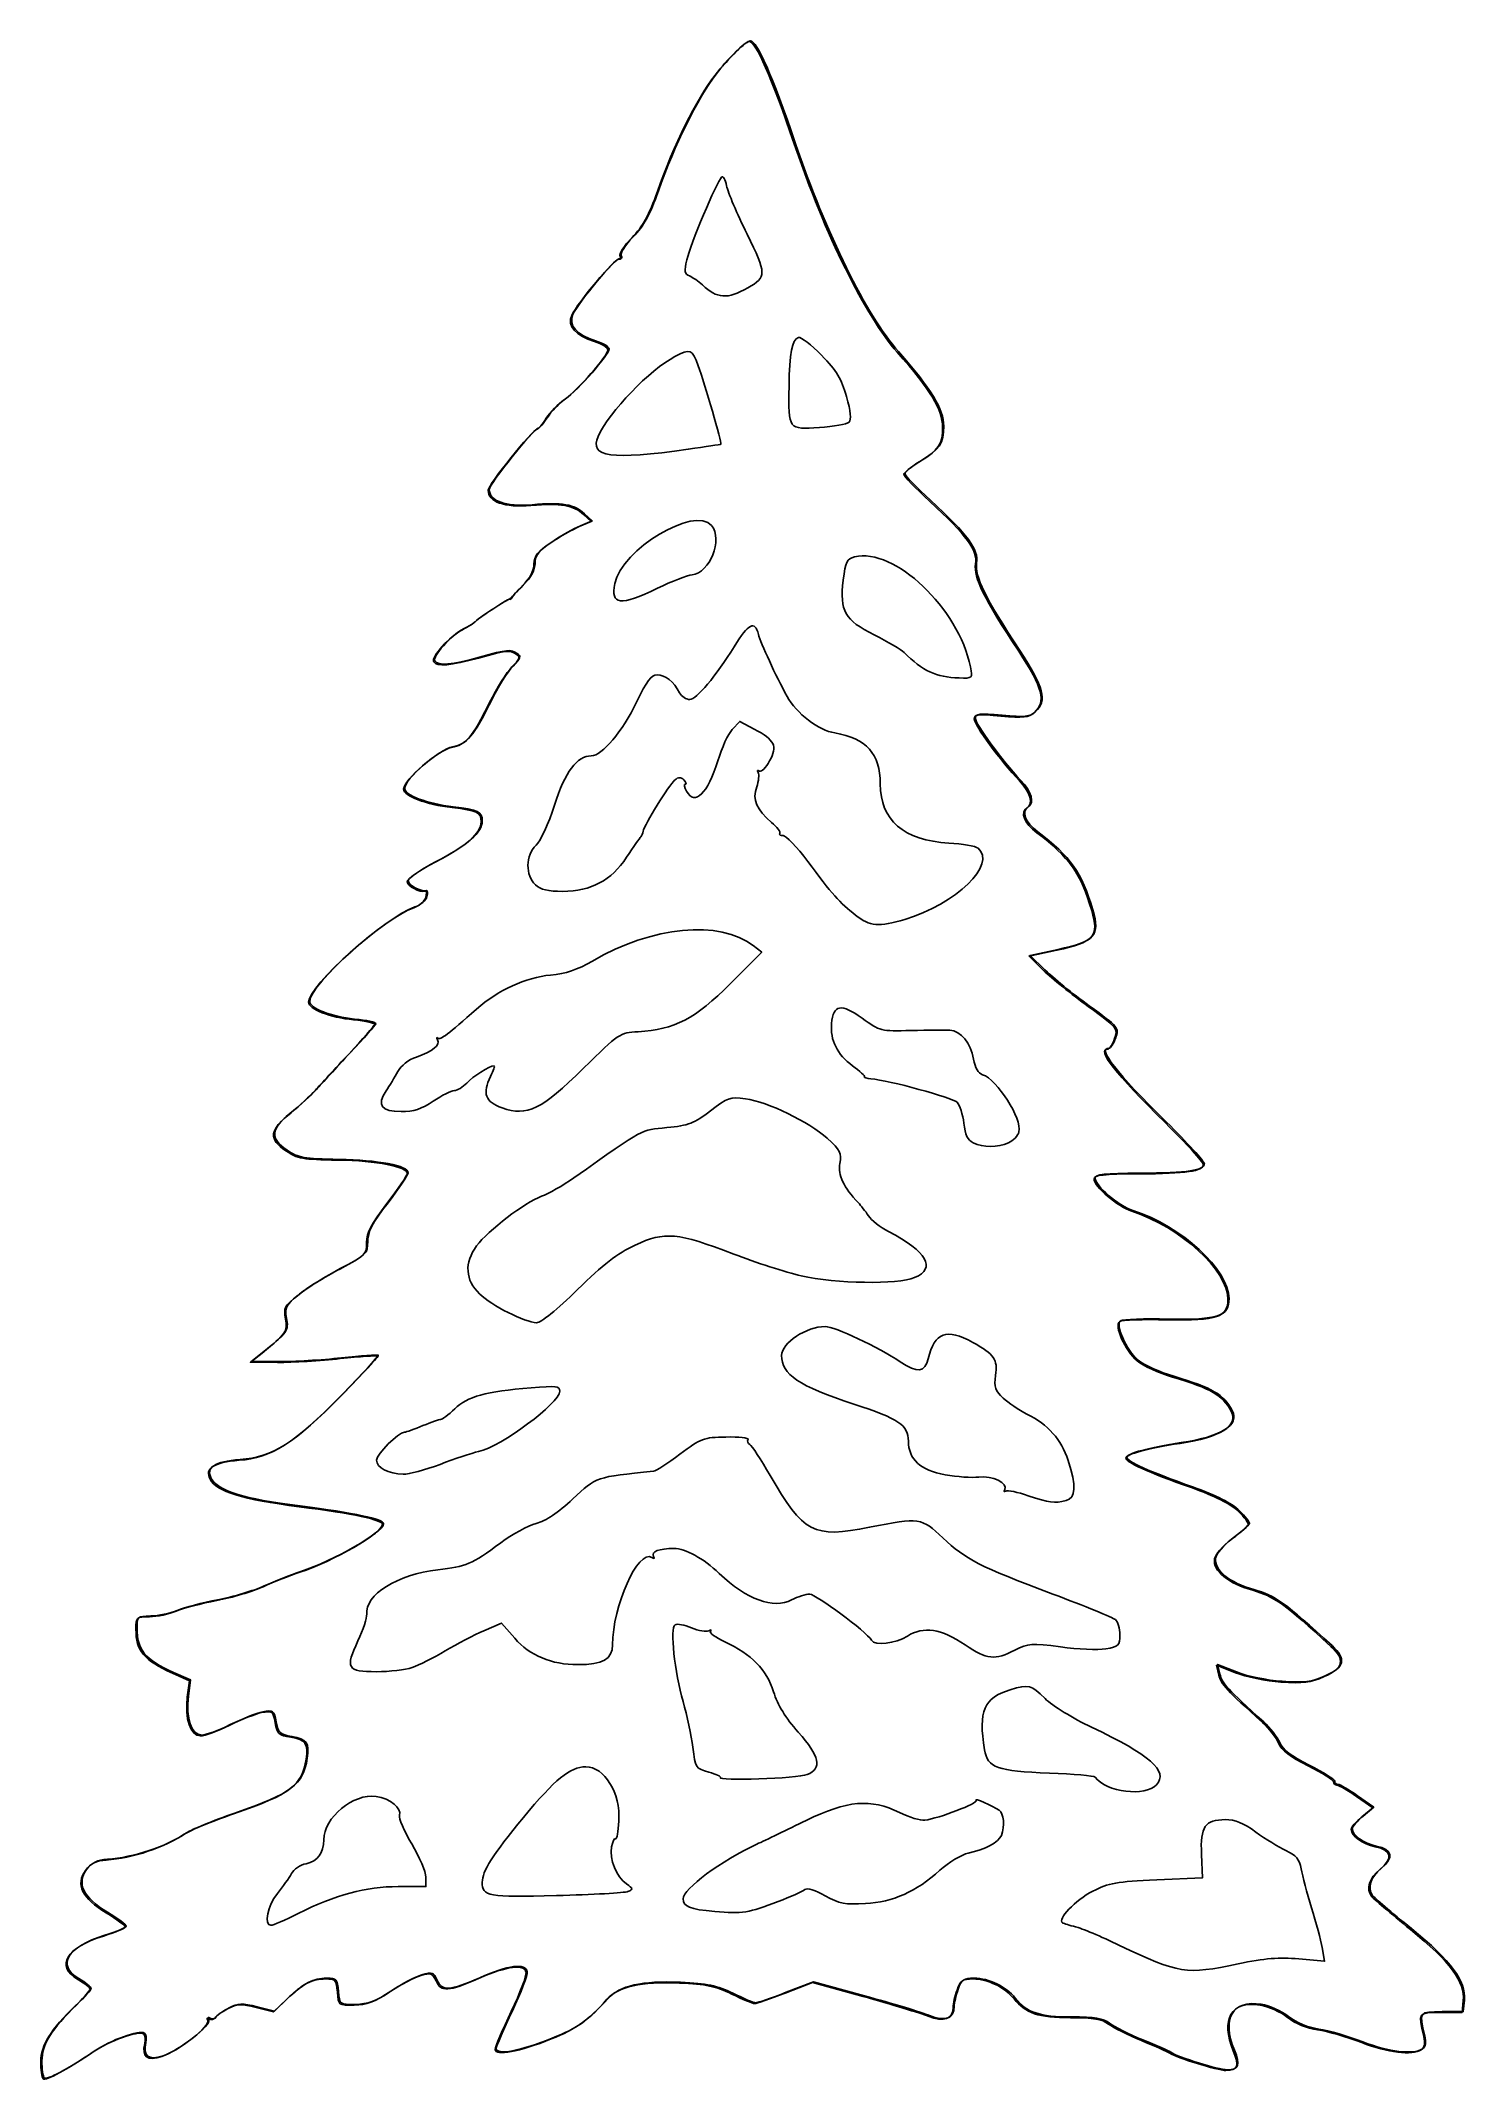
# Model space of a CAD drawing. Header units: centimetres. Extents: x -5.3 to 5.4, y -7.7 to 7.7.
import ezdxf

# ---------------------------------------------------------------- set-up
doc = ezdxf.new("R2010")
doc.units = ezdxf.units.CM
doc.header["$MEASUREMENT"] = 0
doc.layers.add('Layer 1', color=7, linetype='Continuous')

msp = doc.modelspace()

# ---------------------------------------------------------------- linework, layer by layer
at = {"layer": 'Layer 1', "color": 7, "lineweight": 25}
msp.add_open_spline([(-5.32925, -7.65276), (-5.33893, -7.64308), (-5.34684, -7.58536), (-5.34684, -7.52448), (-5.34684, -7.52448), (-5.34684, -7.40134), (-5.27379, -7.28349), (-5.08545, -7.10283), (-5.08545, -7.10283), (-5.02548, -7.04531), (-4.97642, -6.98993), (-4.97642, -6.97977), (-4.97642, -6.97977), (-4.97642, -6.96961), (-5.01809, -6.93671), (-5.06902, -6.90666), (-5.06902, -6.90666), (-5.23963, -6.806), (-5.15711, -6.66751), (-4.87489, -6.58088), (-4.87489, -6.58088), (-4.78521, -6.55335), (-4.71217, -6.52232), (-4.71258, -6.51194), (-4.71258, -6.51194), (-4.71299, -6.50155), (-4.77694, -6.45457), (-4.85469, -6.40754), (-4.85469, -6.40754), (-5.03685, -6.29734), (-5.08824, -6.1921), (-5.01076, -6.08788), (-5.01076, -6.08788), (-4.97159, -6.03519), (-4.93122, -6.01502), (-4.85472, -6.00992), (-4.85472, -6.00992), (-4.6588, -5.99686), (-4.41432, -5.91514), (-4.25964, -5.81103), (-4.25964, -5.81103), (-4.22194, -5.78566), (-4.05946, -5.71912), (-3.89856, -5.66318), (-3.89856, -5.66318), (-3.4671, -5.51316), (-3.38623, -5.45199), (-3.35393, -5.25119), (-3.35393, -5.25119), (-3.33547, -5.13642), (-3.35721, -5.10545), (-3.46878, -5.08761), (-3.46878, -5.08761), (-3.55835, -5.07329), (-3.57124, -5.06141), (-3.58671, -4.97897), (-3.58671, -4.97897), (-3.60314, -4.8914), (-3.60862, -4.88731), (-3.68831, -4.90305), (-3.68831, -4.90305), (-3.73464, -4.9122), (-3.84418, -4.95521), (-3.93173, -4.99861), (-3.93173, -4.99861), (-4.01928, -5.04201), (-4.11634, -5.07753), (-4.14742, -5.07753), (-4.14742, -5.07753), (-4.22323, -5.07753), (-4.26757, -4.94684), (-4.24626, -4.7862), (-4.24626, -4.7862), (-4.24626, -4.7862), (-4.22993, -4.66313), (-4.22993, -4.66313), (-4.22993, -4.66313), (-4.22993, -4.66313), (-4.35842, -4.60601), (-4.35842, -4.60601), (-4.35842, -4.60601), (-4.57197, -4.51107), (-4.63243, -4.43812), (-4.63243, -4.27541), (-4.63243, -4.27541), (-4.63243, -4.18734), (-4.62888, -4.18414), (-4.52982, -4.18277), (-4.52982, -4.18277), (-4.47339, -4.18199), (-4.38344, -4.16306), (-4.32993, -4.14071), (-4.32993, -4.14071), (-4.27643, -4.11835), (-4.13959, -4.08241), (-4.02584, -4.06083), (-4.02584, -4.06083), (-3.9121, -4.03925), (-3.75499, -3.99255), (-3.67672, -3.95705), (-3.67672, -3.95705), (-3.59845, -3.92155), (-3.47487, -3.87287), (-3.40211, -3.84889), (-3.40211, -3.84889), (-3.14881, -3.7654), (-2.78034, -3.55248), (-2.78034, -3.48961), (-2.78034, -3.48961), (-2.78034, -3.45447), (-2.9977, -3.40824), (-3.40742, -3.35624), (-3.40742, -3.35624), (-3.83224, -3.30232), (-4.02512, -3.24264), (-4.07484, -3.14974), (-4.07484, -3.14974), (-4.1186, -3.06798), (-4.05006, -3.02304), (-3.85817, -3.00769), (-3.85817, -3.00769), (-3.61121, -2.98793), (-3.44869, -2.88512), (-3.09507, -2.52495), (-3.09507, -2.52495), (-2.93825, -2.36523), (-2.81439, -2.2301), (-2.81982, -2.22466), (-2.81982, -2.22466), (-2.82525, -2.21923), (-2.95003, -2.22787), (-3.0971, -2.24387), (-3.0971, -2.24387), (-3.24417, -2.25987), (-3.45631, -2.27258), (-3.56851, -2.27212), (-3.56851, -2.27212), (-3.56851, -2.27212), (-3.77252, -2.27128), (-3.77252, -2.27128), (-3.77252, -2.27128), (-3.77252, -2.27128), (-3.69314, -2.20744), (-3.69314, -2.20744), (-3.69314, -2.20744), (-3.50096, -2.05288), (-3.49146, -2.03933), (-3.50913, -1.94514), (-3.50913, -1.94514), (-3.52439, -1.86382), (-3.51603, -1.84799), (-3.41498, -1.76677), (-3.41498, -1.76677), (-3.35399, -1.71775), (-3.21303, -1.62961), (-3.10174, -1.57091), (-3.10174, -1.57091), (-2.90799, -1.46872), (-2.89939, -1.46021), (-2.89939, -1.37085), (-2.89939, -1.37085), (-2.89939, -1.2979), (-2.86617, -1.23414), (-2.74725, -1.07888), (-2.74725, -1.07888), (-2.66358, -0.96963), (-2.59511, -0.86806), (-2.59511, -0.85318), (-2.59511, -0.85318), (-2.59511, -0.80106), (-2.82261, -0.75716), (-3.11534, -0.75279), (-3.11534, -0.75279), (-3.38084, -0.74882), (-3.42025, -0.74186), (-3.50542, -0.68384), (-3.50542, -0.68384), (-3.63718, -0.5941), (-3.63007, -0.52669), (-3.47576, -0.40234), (-3.47576, -0.40234), (-3.40714, -0.34705), (-3.32082, -0.26813), (-3.28394, -0.22697), (-3.28394, -0.22697), (-3.24706, -0.18581), (-3.13354, -0.06264), (-3.03168, 0.04675), (-3.03168, 0.04675), (-2.92982, 0.15614), (-2.84309, 0.25465), (-2.83896, 0.26566), (-2.83896, 0.26566), (-2.83483, 0.27667), (-2.90626, 0.29274), (-2.99771, 0.30136), (-2.99771, 0.30136), (-3.1733, 0.31792), (-3.3364, 0.38217), (-3.33529, 0.43435), (-3.33529, 0.43435), (-3.3326, 0.56092), (-2.77111, 1.06434), (-2.54454, 1.14332), (-2.54454, 1.14332), (-2.50251, 1.15797), (-2.4622, 1.19261), (-2.45496, 1.22031), (-2.45496, 1.22031), (-2.44772, 1.248), (-2.4495, 1.26871), (-2.45892, 1.26632), (-2.45892, 1.26632), (-2.50096, 1.25567), (-2.59511, 1.30596), (-2.59511, 1.33906), (-2.59511, 1.33906), (-2.59511, 1.35917), (-2.50048, 1.42486), (-2.38482, 1.48503), (-2.38482, 1.48503), (-2.14536, 1.60961), (-2.03949, 1.70286), (-2.03949, 1.78918), (-2.03949, 1.78918), (-2.03949, 1.85897), (-2.06943, 1.87351), (-2.25745, 1.89505), (-2.25745, 1.89505), (-2.45268, 1.91742), (-2.62157, 1.98186), (-2.62157, 2.03398), (-2.62157, 2.03398), (-2.62157, 2.10355), (-2.36402, 2.32708), (-2.26176, 2.34626), (-2.26176, 2.34626), (-2.15308, 2.36665), (-2.1047, 2.42388), (-1.97607, 2.6842), (-1.97607, 2.6842), (-1.92253, 2.79256), (-1.847, 2.91294), (-1.80823, 2.95171), (-1.80823, 2.95171), (-1.74991, 3.01003), (-1.74438, 3.0264), (-1.77617, 3.04651), (-1.77617, 3.04651), (-1.8292, 3.08006), (-1.84308, 3.07869), (-2.05953, 3.01871), (-2.05953, 3.01871), (-2.26823, 2.96088), (-2.37194, 2.95222), (-2.3957, 2.99067), (-2.3957, 2.99067), (-2.41632, 3.02403), (-2.27425, 3.18298), (-2.18063, 3.23128), (-2.18063, 3.23128), (-2.13938, 3.25256), (-2.09968, 3.27674), (-2.09241, 3.285), (-2.09241, 3.285), (-2.0672, 3.31362), (-1.83451, 3.46639), (-1.82458, 3.46085), (-1.82458, 3.46085), (-1.81909, 3.45779), (-1.81599, 3.45865), (-1.81769, 3.46278), (-1.81769, 3.46278), (-1.81939, 3.4669), (-1.78069, 3.51036), (-1.7317, 3.55935), (-1.7317, 3.55935), (-1.6723, 3.61875), (-1.64261, 3.67354), (-1.64257, 3.72383), (-1.64257, 3.72383), (-1.64252, 3.78419), (-1.61745, 3.8162), (-1.51689, 3.88423), (-1.51689, 3.88423), (-1.4478, 3.93097), (-1.35124, 3.98582), (-1.30231, 4.00612), (-1.30231, 4.00612), (-1.30231, 4.00612), (-1.21336, 4.04302), (-1.21336, 4.04302), (-1.21336, 4.04302), (-1.21336, 4.04302), (-1.27107, 4.09679), (-1.27107, 4.09679), (-1.27107, 4.09679), (-1.34732, 4.16783), (-1.43882, 4.18359), (-1.66491, 4.16464), (-1.66491, 4.16464), (-1.86551, 4.14782), (-1.98658, 4.19089), (-1.98658, 4.27908), (-1.98658, 4.27908), (-1.98658, 4.31939), (-1.65104, 4.73844), (-1.61864, 4.73859), (-1.61864, 4.73859), (-1.61, 4.73864), (-1.57912, 4.7754), (-1.55001, 4.8203), (-1.55001, 4.8203), (-1.52091, 4.8652), (-1.46008, 4.92767), (-1.41483, 4.95913), (-1.41483, 4.95913), (-1.31765, 5.0267), (-1.08699, 5.29092), (-1.08699, 5.33467), (-1.08699, 5.33467), (-1.08699, 5.35143), (-1.13268, 5.37882), (-1.18852, 5.39555), (-1.18852, 5.39555), (-1.32846, 5.43748), (-1.39495, 5.5141), (-1.35888, 5.5919), (-1.35888, 5.5919), (-1.31352, 5.68974), (-1.03505, 6.02231), (-1.00505, 6.01447), (-1.00505, 6.01447), (-0.98974, 6.01047), (-0.98545, 6.02051), (-0.9955, 6.03678), (-0.9955, 6.03678), (-1.00566, 6.05323), (-0.96603, 6.1152), (-0.90623, 6.17634), (-0.90623, 6.17634), (-0.82552, 6.25887), (-0.77797, 6.34515), (-0.7157, 6.52206), (-0.7157, 6.52206), (-0.59337, 6.86956), (-0.42278, 7.21411), (-0.2823, 7.3974), (-0.2823, 7.3974), (-0.19099, 7.51653), (-0.05601, 7.64893), (-0.02584, 7.64893), (-0.02584, 7.64893), (0.02483, 7.64893), (0.13962, 7.388), (0.3117, 6.88164), (0.3117, 6.88164), (0.54307, 6.20081), (0.84771, 5.58477), (1.08645, 5.31497), (1.08645, 5.31497), (1.33591, 5.03304), (1.42656, 4.88357), (1.42656, 4.75415), (1.42656, 4.75415), (1.42656, 4.62337), (1.39934, 4.58307), (1.24797, 4.48971), (1.24797, 4.48971), (1.18612, 4.45157), (1.13552, 4.41008), (1.13552, 4.39752), (1.13552, 4.39752), (1.13552, 4.38496), (1.22184, 4.29508), (1.32734, 4.1978), (1.32734, 4.1978), (1.61136, 3.93591), (1.6903, 3.82828), (1.67402, 3.72515), (1.67402, 3.72515), (1.65837, 3.62598), (1.73729, 3.46634), (1.9982, 3.06937), (1.9982, 3.06937), (2.17979, 2.7931), (2.20595, 2.69142), (2.11632, 2.6103), (2.11632, 2.6103), (2.07281, 2.57093), (2.03559, 2.56686), (1.86497, 2.58285), (1.86497, 2.58285), (1.69291, 2.59897), (1.66469, 2.59578), (1.66469, 2.56022), (1.66469, 2.56022), (1.66469, 2.51615), (1.86359, 2.2441), (2.00372, 2.09651), (2.00372, 2.09651), (2.0879, 2.00785), (2.11155, 1.92515), (2.06156, 1.89426), (2.06156, 1.89426), (2.00686, 1.86045), (2.03844, 1.77895), (2.13432, 1.70652), (2.13432, 1.70652), (2.37999, 1.52092), (2.46388, 1.40184), (2.54665, 1.12121), (2.54665, 1.12121), (2.6036, 0.92814), (2.56436, 0.88353), (2.28534, 0.82406), (2.28534, 0.82406), (2.28534, 0.82406), (2.07602, 0.77945), (2.07602, 0.77945), (2.07602, 0.77945), (2.07602, 0.77945), (2.18583, 0.67182), (2.18583, 0.67182), (2.18583, 0.67182), (2.24622, 0.61262), (2.39687, 0.49063), (2.52061, 0.40074), (2.52061, 0.40074), (2.74105, 0.24058), (2.74503, 0.23573), (2.71849, 0.15958), (2.71849, 0.15958), (2.70359, 0.11684), (2.68066, 0.08187), (2.66753, 0.08187), (2.66753, 0.08187), (2.57981, 0.08187), (2.72312, -0.10212), (3.10007, -0.47347), (3.10007, -0.47347), (3.2565, -0.62758), (3.3845, -0.76785), (3.3845, -0.78519), (3.3845, -0.78519), (3.3845, -0.83637), (3.25969, -0.8547), (2.90178, -0.85609), (2.90178, -0.85609), (2.63319, -0.85714), (2.56455, -0.86484), (2.56444, -0.89397), (2.56444, -0.89397), (2.56423, -0.95188), (2.73894, -1.10123), (2.84828, -1.1366), (2.84828, -1.1366), (3.2137, -1.2548), (3.56972, -1.58157), (3.56972, -1.79877), (3.56972, -1.79877), (3.56972, -1.93226), (3.48992, -1.95913), (3.11437, -1.95208), (3.11437, -1.95208), (2.93393, -1.94869), (2.77307, -1.9541), (2.75689, -1.9641), (2.75689, -1.9641), (2.71201, -1.99184), (2.79718, -2.18443), (2.88818, -2.261), (2.88818, -2.261), (2.93027, -2.29641), (3.05023, -2.35098), (3.15476, -2.38226), (3.15476, -2.38226), (3.44611, -2.46945), (3.52907, -2.51795), (3.59383, -2.63896), (3.59383, -2.63896), (3.65235, -2.74831), (3.51665, -2.83389), (3.21147, -2.8801), (3.21147, -2.8801), (2.96949, -2.91674), (2.80242, -2.96207), (2.80242, -2.99108), (2.80242, -2.99108), (2.80242, -3.02185), (2.96621, -3.09553), (3.29528, -3.21281), (3.29528, -3.21281), (3.47282, -3.27608), (3.59142, -3.33585), (3.64673, -3.38992), (3.64673, -3.38992), (3.69264, -3.43481), (3.72684, -3.4803), (3.72272, -3.491), (3.72272, -3.491), (3.7186, -3.5017), (3.66165, -3.55104), (3.59617, -3.60064), (3.59617, -3.60064), (3.53069, -3.65023), (3.47334, -3.71682), (3.46873, -3.7486), (3.46873, -3.7486), (3.45583, -3.83757), (3.57223, -3.93293), (3.75616, -3.98406), (3.75616, -3.98406), (3.91597, -4.02849), (3.99417, -4.08458), (4.34362, -4.40548), (4.34362, -4.40548), (4.45288, -4.50581), (4.43888, -4.56783), (4.29234, -4.63265), (4.29234, -4.63265), (4.18972, -4.67804), (4.13375, -4.68509), (3.96823, -4.67346), (3.96823, -4.67346), (3.85819, -4.66573), (3.70426, -4.63404), (3.62617, -4.60305), (3.62617, -4.60305), (3.62617, -4.60305), (3.48419, -4.54669), (3.48419, -4.54669), (3.48419, -4.54669), (3.48419, -4.54669), (3.50143, -4.62028), (3.50143, -4.62028), (3.50143, -4.62028), (3.51716, -4.68744), (3.56045, -4.73447), (3.83029, -4.97756), (3.83029, -4.97756), (3.87902, -5.02146), (3.93313, -5.09125), (3.95054, -5.13265), (3.95054, -5.13265), (3.97338, -5.18698), (4.03525, -5.23447), (4.17283, -5.3033), (4.17283, -5.3033), (4.27768, -5.35575), (4.36347, -5.40976), (4.36347, -5.4233), (4.36347, -5.4233), (4.36347, -5.43685), (4.37503, -5.44793), (4.38915, -5.44793), (4.38915, -5.44793), (4.40328, -5.44793), (4.46941, -5.4864), (4.53612, -5.53342), (4.53612, -5.53342), (4.53612, -5.53342), (4.6574, -5.61891), (4.6574, -5.61891), (4.6574, -5.61891), (4.6574, -5.61891), (4.57634, -5.68556), (4.57634, -5.68556), (4.57634, -5.68556), (4.53176, -5.72222), (4.49539, -5.76524), (4.49552, -5.78118), (4.49552, -5.78118), (4.49591, -5.82867), (4.58235, -5.89056), (4.67614, -5.91051), (4.67614, -5.91051), (4.80027, -5.93691), (4.81276, -5.99687), (4.71147, -6.08012), (4.71147, -6.08012), (4.63109, -6.14619), (4.60683, -6.22384), (4.64829, -6.28234), (4.64829, -6.28234), (4.65898, -6.29742), (4.79032, -6.40935), (4.94014, -6.53106), (4.94014, -6.53106), (5.24077, -6.77528), (5.3513, -6.92439), (5.33757, -7.06725), (5.33757, -7.06725), (5.33757, -7.06725), (5.32918, -7.15451), (5.32918, -7.15451), (5.32918, -7.15451), (5.32918, -7.15451), (5.17043, -7.15451), (5.17043, -7.15451), (5.17043, -7.15451), (4.99713, -7.15451), (4.99655, -7.15531), (5.0403, -7.33592), (5.0403, -7.33592), (5.05288, -7.38784), (5.04712, -7.41877), (5.02191, -7.43473), (5.02191, -7.43473), (4.95153, -7.4793), (4.77213, -7.45799), (4.57511, -7.38164), (4.57511, -7.38164), (4.46597, -7.33934), (4.31714, -7.2961), (4.24438, -7.28554), (4.24438, -7.28554), (4.16098, -7.27344), (4.0769, -7.2387), (4.01688, -7.19154), (4.01688, -7.19154), (3.96452, -7.1504), (3.87243, -7.10886), (3.81224, -7.09924), (3.81224, -7.09924), (3.59548, -7.06458), (3.51161, -7.2075), (3.61022, -7.44349), (3.61022, -7.44349), (3.65737, -7.55634), (3.64437, -7.59108), (3.55501, -7.59108), (3.55501, -7.59108), (3.49205, -7.59108), (3.18575, -7.49605), (3.13313, -7.46019), (3.13313, -7.46019), (3.11858, -7.45027), (3.02333, -7.40805), (2.92146, -7.36637), (2.92146, -7.36637), (2.8196, -7.32468), (2.70786, -7.26889), (2.67315, -7.24239), (2.67315, -7.24239), (2.62366, -7.2046), (2.56203, -7.1942), (2.38741, -7.1942), (2.38741, -7.1942), (2.14737, -7.1942), (2.04914, -7.16142), (1.9637, -7.0528), (1.9637, -7.0528), (1.89589, -6.9666), (1.76517, -6.90316), (1.65536, -6.90316), (1.65536, -6.90316), (1.57671, -6.90316), (1.56, -6.91473), (1.53498, -6.98648), (1.53498, -6.98648), (1.519, -7.03231), (1.50593, -7.09038), (1.50593, -7.11553), (1.50593, -7.11553), (1.50593, -7.20564), (1.43728, -7.23069), (1.31949, -7.18356), (1.31949, -7.18356), (1.26028, -7.15987), (1.04033, -7.09315), (0.83073, -7.0353), (0.83073, -7.0353), (0.83073, -7.0353), (0.44963, -6.93012), (0.44963, -6.93012), (0.44963, -6.93012), (0.44963, -6.93012), (0.24416, -7.00924), (0.24416, -7.00924), (0.24416, -7.00924), (0.13115, -7.05276), (0.0277, -7.08836), (0.01427, -7.08836), (0.01427, -7.08836), (0.00084, -7.08836), (-0.07616, -7.05607), (-0.15683, -7.0166), (-0.15683, -7.0166), (-0.27607, -6.95826), (-0.34972, -6.94282), (-0.5506, -6.93403), (-0.5506, -6.93403), (-0.83811, -6.92146), (-1.00853, -6.95958), (-1.09433, -7.05566), (-1.09433, -7.05566), (-1.23994, -7.21871), (-1.32156, -7.27686), (-1.51335, -7.35417), (-1.51335, -7.35417), (-1.75096, -7.44995), (-1.93365, -7.4838), (-1.93365, -7.43204), (-1.93365, -7.43204), (-1.93365, -7.4135), (-1.87948, -7.28547), (-1.81327, -7.14753), (-1.81327, -7.14753), (-1.74706, -7.00959), (-1.69689, -6.87734), (-1.70178, -6.85364), (-1.70178, -6.85364), (-1.71523, -6.78849), (-1.84218, -6.80494), (-2.05844, -6.89986), (-2.05844, -6.89986), (-2.28556, -6.99954), (-2.33935, -7.00257), (-2.37795, -6.91787), (-2.37795, -6.91787), (-2.40435, -6.85993), (-2.41631, -6.85577), (-2.49307, -6.87778), (-2.49307, -6.87778), (-2.54018, -6.89129), (-2.64492, -6.94648), (-2.72583, -7.00043), (-2.72583, -7.00043), (-2.83909, -7.07595), (-2.90032, -7.09887), (-2.99199, -7.10005), (-2.99199, -7.10005), (-3.11079, -7.10158), (-3.11107, -7.10137), (-3.11926, -7.00237), (-3.11926, -7.00237), (-3.12678, -6.91155), (-3.1342, -6.90315), (-3.20699, -6.90315), (-3.20699, -6.90315), (-3.30881, -6.90315), (-3.37807, -6.93937), (-3.50101, -7.05688), (-3.50101, -7.05688), (-3.50101, -7.05688), (-3.59993, -7.15143), (-3.59993, -7.15143), (-3.59993, -7.15143), (-3.59993, -7.15143), (-3.73024, -7.11803), (-3.73024, -7.11803), (-3.73024, -7.11803), (-3.84175, -7.08945), (-3.87209, -7.0906), (-3.94053, -7.12599), (-3.94053, -7.12599), (-3.98452, -7.14874), (-4.02804, -7.17953), (-4.03725, -7.19443), (-4.03725, -7.19443), (-4.04645, -7.20932), (-4.06691, -7.21352), (-4.0827, -7.20376), (-4.0827, -7.20376), (-4.09941, -7.19344), (-4.10384, -7.19827), (-4.09331, -7.21532), (-4.09331, -7.21532), (-4.06957, -7.25373), (-4.31214, -7.44503), (-4.43674, -7.48615), (-4.43674, -7.48615), (-4.5468, -7.52247), (-4.59032, -7.48942), (-4.56643, -7.38764), (-4.56643, -7.38764), (-4.55896, -7.35579), (-4.56341, -7.3232), (-4.57632, -7.31522), (-4.57632, -7.31522), (-4.61618, -7.29059), (-4.83124, -7.36808), (-4.95312, -7.45099), (-4.95312, -7.45099), (-5.14994, -7.58488), (-5.31078, -7.67118), (-5.32919, -7.65276), (-5.32919, -7.65276), (-5.32919, -7.65276), (-5.32925, -7.65276), (-5.32925, -7.65276)], degree=3, knots=[0, 0, 0, 0, 0.00502513, 0.00502513, 0.00502513, 0.00502513, 0.01005025, 0.01005025, 0.01005025, 0.01005025, 0.01507538, 0.01507538, 0.01507538, 0.01507538, 0.0201005, 0.0201005, 0.0201005, 0.0201005, 0.02512563, 0.02512563, 0.02512563, 0.02512563, 0.03015075, 0.03015075, 0.03015075, 0.03015075, 0.03517588, 0.03517588, 0.03517588, 0.03517588, 0.04020101, 0.04020101, 0.04020101, 0.04020101, 0.04522613, 0.04522613, 0.04522613, 0.04522613, 0.05025126, 0.05025126, 0.05025126, 0.05025126, 0.05527638, 0.05527638, 0.05527638, 0.05527638, 0.06030151, 0.06030151, 0.06030151, 0.06030151, 0.06532663, 0.06532663, 0.06532663, 0.06532663, 0.07035176, 0.07035176, 0.07035176, 0.07035176, 0.07537688, 0.07537688, 0.07537688, 0.07537688, 0.08040201, 0.08040201, 0.08040201, 0.08040201, 0.08542714, 0.08542714, 0.08542714, 0.08542714, 0.09045226, 0.09045226, 0.09045226, 0.09045226, 0.09547739, 0.09547739, 0.09547739, 0.09547739, 0.10050251, 0.10050251, 0.10050251, 0.10050251, 0.10552764, 0.10552764, 0.10552764, 0.10552764, 0.11055276, 0.11055276, 0.11055276, 0.11055276, 0.11557789, 0.11557789, 0.11557789, 0.11557789, 0.12060302, 0.12060302, 0.12060302, 0.12060302, 0.12562814, 0.12562814, 0.12562814, 0.12562814, 0.13065327, 0.13065327, 0.13065327, 0.13065327, 0.13567839, 0.13567839, 0.13567839, 0.13567839, 0.14070352, 0.14070352, 0.14070352, 0.14070352, 0.14572864, 0.14572864, 0.14572864, 0.14572864, 0.15075377, 0.15075377, 0.15075377, 0.15075377, 0.15577889, 0.15577889, 0.15577889, 0.15577889, 0.16080402, 0.16080402, 0.16080402, 0.16080402, 0.16582915, 0.16582915, 0.16582915, 0.16582915, 0.17085427, 0.17085427, 0.17085427, 0.17085427, 0.1758794, 0.1758794, 0.1758794, 0.1758794, 0.18090452, 0.18090452, 0.18090452, 0.18090452, 0.18592965, 0.18592965, 0.18592965, 0.18592965, 0.19095477, 0.19095477, 0.19095477, 0.19095477, 0.1959799, 0.1959799, 0.1959799, 0.1959799, 0.20100503, 0.20100503, 0.20100503, 0.20100503, 0.20603015, 0.20603015, 0.20603015, 0.20603015, 0.21105528, 0.21105528, 0.21105528, 0.21105528, 0.2160804, 0.2160804, 0.2160804, 0.2160804, 0.22110553, 0.22110553, 0.22110553, 0.22110553, 0.22613065, 0.22613065, 0.22613065, 0.22613065, 0.23115578, 0.23115578, 0.23115578, 0.23115578, 0.2361809, 0.2361809, 0.2361809, 0.2361809, 0.24120603, 0.24120603, 0.24120603, 0.24120603, 0.24623116, 0.24623116, 0.24623116, 0.24623116, 0.25125628, 0.25125628, 0.25125628, 0.25125628, 0.25628141, 0.25628141, 0.25628141, 0.25628141, 0.26130653, 0.26130653, 0.26130653, 0.26130653, 0.26633166, 0.26633166, 0.26633166, 0.26633166, 0.27135678, 0.27135678, 0.27135678, 0.27135678, 0.27638191, 0.27638191, 0.27638191, 0.27638191, 0.28140704, 0.28140704, 0.28140704, 0.28140704, 0.28643216, 0.28643216, 0.28643216, 0.28643216, 0.29145729, 0.29145729, 0.29145729, 0.29145729, 0.29648241, 0.29648241, 0.29648241, 0.29648241, 0.30150754, 0.30150754, 0.30150754, 0.30150754, 0.30653266, 0.30653266, 0.30653266, 0.30653266, 0.31155779, 0.31155779, 0.31155779, 0.31155779, 0.31658291, 0.31658291, 0.31658291, 0.31658291, 0.32160804, 0.32160804, 0.32160804, 0.32160804, 0.32663317, 0.32663317, 0.32663317, 0.32663317, 0.33165829, 0.33165829, 0.33165829, 0.33165829, 0.33668342, 0.33668342, 0.33668342, 0.33668342, 0.34170854, 0.34170854, 0.34170854, 0.34170854, 0.34673367, 0.34673367, 0.34673367, 0.34673367, 0.35175879, 0.35175879, 0.35175879, 0.35175879, 0.35678392, 0.35678392, 0.35678392, 0.35678392, 0.36180905, 0.36180905, 0.36180905, 0.36180905, 0.36683417, 0.36683417, 0.36683417, 0.36683417, 0.3718593, 0.3718593, 0.3718593, 0.3718593, 0.37688442, 0.37688442, 0.37688442, 0.37688442, 0.38190955, 0.38190955, 0.38190955, 0.38190955, 0.38693467, 0.38693467, 0.38693467, 0.38693467, 0.3919598, 0.3919598, 0.3919598, 0.3919598, 0.39698492, 0.39698492, 0.39698492, 0.39698492, 0.40201005, 0.40201005, 0.40201005, 0.40201005, 0.40703518, 0.40703518, 0.40703518, 0.40703518, 0.4120603, 0.4120603, 0.4120603, 0.4120603, 0.41708543, 0.41708543, 0.41708543, 0.41708543, 0.42211055, 0.42211055, 0.42211055, 0.42211055, 0.42713568, 0.42713568, 0.42713568, 0.42713568, 0.4321608, 0.4321608, 0.4321608, 0.4321608, 0.43718593, 0.43718593, 0.43718593, 0.43718593, 0.44221106, 0.44221106, 0.44221106, 0.44221106, 0.44723618, 0.44723618, 0.44723618, 0.44723618, 0.45226131, 0.45226131, 0.45226131, 0.45226131, 0.45728643, 0.45728643, 0.45728643, 0.45728643, 0.46231156, 0.46231156, 0.46231156, 0.46231156, 0.46733668, 0.46733668, 0.46733668, 0.46733668, 0.47236181, 0.47236181, 0.47236181, 0.47236181, 0.47738693, 0.47738693, 0.47738693, 0.47738693, 0.48241206, 0.48241206, 0.48241206, 0.48241206, 0.48743719, 0.48743719, 0.48743719, 0.48743719, 0.49246231, 0.49246231, 0.49246231, 0.49246231, 0.49748744, 0.49748744, 0.49748744, 0.49748744, 0.50251256, 0.50251256, 0.50251256, 0.50251256, 0.50753769, 0.50753769, 0.50753769, 0.50753769, 0.51256281, 0.51256281, 0.51256281, 0.51256281, 0.51758794, 0.51758794, 0.51758794, 0.51758794, 0.52261307, 0.52261307, 0.52261307, 0.52261307, 0.52763819, 0.52763819, 0.52763819, 0.52763819, 0.53266332, 0.53266332, 0.53266332, 0.53266332, 0.53768844, 0.53768844, 0.53768844, 0.53768844, 0.54271357, 0.54271357, 0.54271357, 0.54271357, 0.54773869, 0.54773869, 0.54773869, 0.54773869, 0.55276382, 0.55276382, 0.55276382, 0.55276382, 0.55778894, 0.55778894, 0.55778894, 0.55778894, 0.56281407, 0.56281407, 0.56281407, 0.56281407, 0.5678392, 0.5678392, 0.5678392, 0.5678392, 0.57286432, 0.57286432, 0.57286432, 0.57286432, 0.57788945, 0.57788945, 0.57788945, 0.57788945, 0.58291457, 0.58291457, 0.58291457, 0.58291457, 0.5879397, 0.5879397, 0.5879397, 0.5879397, 0.59296482, 0.59296482, 0.59296482, 0.59296482, 0.59798995, 0.59798995, 0.59798995, 0.59798995, 0.60301508, 0.60301508, 0.60301508, 0.60301508, 0.6080402, 0.6080402, 0.6080402, 0.6080402, 0.61306533, 0.61306533, 0.61306533, 0.61306533, 0.61809045, 0.61809045, 0.61809045, 0.61809045, 0.62311558, 0.62311558, 0.62311558, 0.62311558, 0.6281407, 0.6281407, 0.6281407, 0.6281407, 0.63316583, 0.63316583, 0.63316583, 0.63316583, 0.63819095, 0.63819095, 0.63819095, 0.63819095, 0.64321608, 0.64321608, 0.64321608, 0.64321608, 0.64824121, 0.64824121, 0.64824121, 0.64824121, 0.65326633, 0.65326633, 0.65326633, 0.65326633, 0.65829146, 0.65829146, 0.65829146, 0.65829146, 0.66331658, 0.66331658, 0.66331658, 0.66331658, 0.66834171, 0.66834171, 0.66834171, 0.66834171, 0.67336683, 0.67336683, 0.67336683, 0.67336683, 0.67839196, 0.67839196, 0.67839196, 0.67839196, 0.68341709, 0.68341709, 0.68341709, 0.68341709, 0.68844221, 0.68844221, 0.68844221, 0.68844221, 0.69346734, 0.69346734, 0.69346734, 0.69346734, 0.69849246, 0.69849246, 0.69849246, 0.69849246, 0.70351759, 0.70351759, 0.70351759, 0.70351759, 0.70854271, 0.70854271, 0.70854271, 0.70854271, 0.71356784, 0.71356784, 0.71356784, 0.71356784, 0.71859296, 0.71859296, 0.71859296, 0.71859296, 0.72361809, 0.72361809, 0.72361809, 0.72361809, 0.72864322, 0.72864322, 0.72864322, 0.72864322, 0.73366834, 0.73366834, 0.73366834, 0.73366834, 0.73869347, 0.73869347, 0.73869347, 0.73869347, 0.74371859, 0.74371859, 0.74371859, 0.74371859, 0.74874372, 0.74874372, 0.74874372, 0.74874372, 0.75376884, 0.75376884, 0.75376884, 0.75376884, 0.75879397, 0.75879397, 0.75879397, 0.75879397, 0.7638191, 0.7638191, 0.7638191, 0.7638191, 0.76884422, 0.76884422, 0.76884422, 0.76884422, 0.77386935, 0.77386935, 0.77386935, 0.77386935, 0.77889447, 0.77889447, 0.77889447, 0.77889447, 0.7839196, 0.7839196, 0.7839196, 0.7839196, 0.78894472, 0.78894472, 0.78894472, 0.78894472, 0.79396985, 0.79396985, 0.79396985, 0.79396985, 0.79899497, 0.79899497, 0.79899497, 0.79899497, 0.8040201, 0.8040201, 0.8040201, 0.8040201, 0.80904523, 0.80904523, 0.80904523, 0.80904523, 0.81407035, 0.81407035, 0.81407035, 0.81407035, 0.81909548, 0.81909548, 0.81909548, 0.81909548, 0.8241206, 0.8241206, 0.8241206, 0.8241206, 0.82914573, 0.82914573, 0.82914573, 0.82914573, 0.83417085, 0.83417085, 0.83417085, 0.83417085, 0.83919598, 0.83919598, 0.83919598, 0.83919598, 0.84422111, 0.84422111, 0.84422111, 0.84422111, 0.84924623, 0.84924623, 0.84924623, 0.84924623, 0.85427136, 0.85427136, 0.85427136, 0.85427136, 0.85929648, 0.85929648, 0.85929648, 0.85929648, 0.86432161, 0.86432161, 0.86432161, 0.86432161, 0.86934673, 0.86934673, 0.86934673, 0.86934673, 0.87437186, 0.87437186, 0.87437186, 0.87437186, 0.87939698, 0.87939698, 0.87939698, 0.87939698, 0.88442211, 0.88442211, 0.88442211, 0.88442211, 0.88944724, 0.88944724, 0.88944724, 0.88944724, 0.89447236, 0.89447236, 0.89447236, 0.89447236, 0.89949749, 0.89949749, 0.89949749, 0.89949749, 0.90452261, 0.90452261, 0.90452261, 0.90452261, 0.90954774, 0.90954774, 0.90954774, 0.90954774, 0.91457286, 0.91457286, 0.91457286, 0.91457286, 0.91959799, 0.91959799, 0.91959799, 0.91959799, 0.92462312, 0.92462312, 0.92462312, 0.92462312, 0.92964824, 0.92964824, 0.92964824, 0.92964824, 0.93467337, 0.93467337, 0.93467337, 0.93467337, 0.93969849, 0.93969849, 0.93969849, 0.93969849, 0.94472362, 0.94472362, 0.94472362, 0.94472362, 0.94974874, 0.94974874, 0.94974874, 0.94974874, 0.95477387, 0.95477387, 0.95477387, 0.95477387, 0.95979899, 0.95979899, 0.95979899, 0.95979899, 0.96482412, 0.96482412, 0.96482412, 0.96482412, 0.96984925, 0.96984925, 0.96984925, 0.96984925, 0.97487437, 0.97487437, 0.97487437, 0.97487437, 0.9798995, 0.9798995, 0.9798995, 0.9798995, 0.98492462, 0.98492462, 0.98492462, 0.98492462, 0.98994975, 0.98994975, 0.98994975, 0.98994975, 1, 1, 1, 1], dxfattribs=at)
at = {"layer": 'Layer 1', "color": 54, "lineweight": 25}
for points, knots in [([(-5.32099, -7.64692), (-5.33067, -7.63724), (-5.33858, -7.57952), (-5.33858, -7.51864), (-5.33858, -7.51864), (-5.33858, -7.3955), (-5.26553, -7.27765), (-5.07719, -7.09699), (-5.07719, -7.09699), (-5.01722, -7.03947), (-4.96816, -6.98409), (-4.96816, -6.97393), (-4.96816, -6.97393), (-4.96816, -6.96377), (-5.00983, -6.93087), (-5.06076, -6.90082), (-5.06076, -6.90082), (-5.23137, -6.80016), (-5.14885, -6.66167), (-4.86663, -6.57504), (-4.86663, -6.57504), (-4.77695, -6.54751), (-4.70391, -6.51648), (-4.70432, -6.5061), (-4.70432, -6.5061), (-4.70473, -6.49571), (-4.76868, -6.44873), (-4.84643, -6.4017), (-4.84643, -6.4017), (-5.02859, -6.2915), (-5.07998, -6.18626), (-5.0025, -6.08204), (-5.0025, -6.08204), (-4.96333, -6.02935), (-4.92296, -6.00918), (-4.84646, -6.00408), (-4.84646, -6.00408), (-4.65054, -5.99102), (-4.40606, -5.9093), (-4.25138, -5.80519), (-4.25138, -5.80519), (-4.21368, -5.77982), (-4.0512, -5.71328), (-3.8903, -5.65734), (-3.8903, -5.65734), (-3.45884, -5.50732), (-3.37797, -5.44615), (-3.34567, -5.24535), (-3.34567, -5.24535), (-3.32721, -5.13058), (-3.34895, -5.09961), (-3.46052, -5.08177), (-3.46052, -5.08177), (-3.55009, -5.06745), (-3.56298, -5.05557), (-3.57845, -4.97313), (-3.57845, -4.97313), (-3.59488, -4.88556), (-3.60036, -4.88147), (-3.68005, -4.89721), (-3.68005, -4.89721), (-3.72638, -4.90636), (-3.83592, -4.94937), (-3.92347, -4.99277), (-3.92347, -4.99277), (-4.01102, -5.03617), (-4.10808, -5.07169), (-4.13916, -5.07169), (-4.13916, -5.07169), (-4.21497, -5.07169), (-4.25931, -4.941), (-4.238, -4.78036), (-4.238, -4.78036), (-4.238, -4.78036), (-4.22167, -4.65729), (-4.22167, -4.65729), (-4.22167, -4.65729), (-4.22167, -4.65729), (-4.35016, -4.60017), (-4.35016, -4.60017), (-4.35016, -4.60017), (-4.56371, -4.50523), (-4.62417, -4.43228), (-4.62417, -4.26957), (-4.62417, -4.26957), (-4.62417, -4.1815), (-4.62062, -4.1783), (-4.52156, -4.17693), (-4.52156, -4.17693), (-4.46513, -4.17615), (-4.37518, -4.15722), (-4.32167, -4.13487), (-4.32167, -4.13487), (-4.26817, -4.11251), (-4.13133, -4.07657), (-4.01758, -4.05499), (-4.01758, -4.05499), (-3.90384, -4.03341), (-3.74673, -3.98671), (-3.66846, -3.95121), (-3.66846, -3.95121), (-3.59019, -3.91571), (-3.46661, -3.86703), (-3.39385, -3.84305), (-3.39385, -3.84305), (-3.14055, -3.75956), (-2.77208, -3.54664), (-2.77208, -3.48377), (-2.77208, -3.48377), (-2.77208, -3.44863), (-2.98944, -3.4024), (-3.39916, -3.3504), (-3.39916, -3.3504), (-3.82398, -3.29648), (-4.01686, -3.2368), (-4.06658, -3.1439), (-4.06658, -3.1439), (-4.11034, -3.06214), (-4.0418, -3.0172), (-3.84991, -3.00185), (-3.84991, -3.00185), (-3.60295, -2.98209), (-3.44043, -2.87928), (-3.08681, -2.51911), (-3.08681, -2.51911), (-2.92999, -2.35939), (-2.80613, -2.22426), (-2.81156, -2.21882), (-2.81156, -2.21882), (-2.81699, -2.21339), (-2.94177, -2.22203), (-3.08884, -2.23803), (-3.08884, -2.23803), (-3.23591, -2.25403), (-3.44805, -2.26674), (-3.56025, -2.26628), (-3.56025, -2.26628), (-3.56025, -2.26628), (-3.76426, -2.26544), (-3.76426, -2.26544), (-3.76426, -2.26544), (-3.76426, -2.26544), (-3.68488, -2.2016), (-3.68488, -2.2016), (-3.68488, -2.2016), (-3.4927, -2.04704), (-3.4832, -2.03349), (-3.50087, -1.9393), (-3.50087, -1.9393), (-3.51613, -1.85798), (-3.50777, -1.84215), (-3.40672, -1.76093), (-3.40672, -1.76093), (-3.34573, -1.71191), (-3.20477, -1.62377), (-3.09348, -1.56507), (-3.09348, -1.56507), (-2.89973, -1.46288), (-2.89113, -1.45437), (-2.89113, -1.36501), (-2.89113, -1.36501), (-2.89113, -1.29206), (-2.85791, -1.2283), (-2.73899, -1.07304), (-2.73899, -1.07304), (-2.65532, -0.96379), (-2.58685, -0.86222), (-2.58685, -0.84734), (-2.58685, -0.84734), (-2.58685, -0.79522), (-2.81435, -0.75132), (-3.10708, -0.74695), (-3.10708, -0.74695), (-3.37258, -0.74298), (-3.41199, -0.73602), (-3.49716, -0.678), (-3.49716, -0.678), (-3.62892, -0.58826), (-3.62181, -0.52085), (-3.4675, -0.3965), (-3.4675, -0.3965), (-3.39888, -0.34121), (-3.31256, -0.26229), (-3.27568, -0.22113), (-3.27568, -0.22113), (-3.2388, -0.17997), (-3.12528, -0.0568), (-3.02342, 0.05259), (-3.02342, 0.05259), (-2.92156, 0.16198), (-2.83483, 0.26049), (-2.8307, 0.2715), (-2.8307, 0.2715), (-2.82657, 0.28251), (-2.898, 0.29858), (-2.98945, 0.3072), (-2.98945, 0.3072), (-3.16504, 0.32376), (-3.32814, 0.38801), (-3.32703, 0.44019), (-3.32703, 0.44019), (-3.32434, 0.56676), (-2.76285, 1.07018), (-2.53628, 1.14916), (-2.53628, 1.14916), (-2.49425, 1.16381), (-2.45394, 1.19845), (-2.4467, 1.22615), (-2.4467, 1.22615), (-2.43946, 1.25384), (-2.44124, 1.27455), (-2.45066, 1.27216), (-2.45066, 1.27216), (-2.4927, 1.26151), (-2.58685, 1.3118), (-2.58685, 1.3449), (-2.58685, 1.3449), (-2.58685, 1.36501), (-2.49222, 1.4307), (-2.37656, 1.49087), (-2.37656, 1.49087), (-2.1371, 1.61545), (-2.03123, 1.7087), (-2.03123, 1.79502), (-2.03123, 1.79502), (-2.03123, 1.86481), (-2.06117, 1.87935), (-2.24919, 1.90089), (-2.24919, 1.90089), (-2.44442, 1.92326), (-2.61331, 1.9877), (-2.61331, 2.03982), (-2.61331, 2.03982), (-2.61331, 2.10939), (-2.35576, 2.33292), (-2.2535, 2.3521), (-2.2535, 2.3521), (-2.14482, 2.37249), (-2.09644, 2.42972), (-1.96781, 2.69004), (-1.96781, 2.69004), (-1.91427, 2.7984), (-1.83874, 2.91878), (-1.79997, 2.95755), (-1.79997, 2.95755), (-1.74165, 3.01587), (-1.73612, 3.03224), (-1.76791, 3.05235), (-1.76791, 3.05235), (-1.82094, 3.0859), (-1.83482, 3.08453), (-2.05127, 3.02455), (-2.05127, 3.02455), (-2.25997, 2.96672), (-2.36368, 2.95806), (-2.38744, 2.99651), (-2.38744, 2.99651), (-2.40806, 3.02987), (-2.26599, 3.18882), (-2.17237, 3.23712), (-2.17237, 3.23712), (-2.13112, 3.2584), (-2.09142, 3.28258), (-2.08415, 3.29084), (-2.08415, 3.29084), (-2.05894, 3.31946), (-1.82625, 3.47223), (-1.81632, 3.46669), (-1.81632, 3.46669), (-1.81083, 3.46363), (-1.80773, 3.46449), (-1.80943, 3.46862), (-1.80943, 3.46862), (-1.81113, 3.47274), (-1.77243, 3.5162), (-1.72344, 3.56519), (-1.72344, 3.56519), (-1.66404, 3.62459), (-1.63435, 3.67938), (-1.63431, 3.72967), (-1.63431, 3.72967), (-1.63426, 3.79003), (-1.60919, 3.82204), (-1.50863, 3.89007), (-1.50863, 3.89007), (-1.43954, 3.93681), (-1.34298, 3.99166), (-1.29405, 4.01196), (-1.29405, 4.01196), (-1.29405, 4.01196), (-1.2051, 4.04886), (-1.2051, 4.04886), (-1.2051, 4.04886), (-1.2051, 4.04886), (-1.26281, 4.10263), (-1.26281, 4.10263), (-1.26281, 4.10263), (-1.33906, 4.17367), (-1.43056, 4.18943), (-1.65665, 4.17048), (-1.65665, 4.17048), (-1.85725, 4.15366), (-1.97832, 4.19673), (-1.97832, 4.28492), (-1.97832, 4.28492), (-1.97832, 4.32523), (-1.64278, 4.74428), (-1.61038, 4.74443), (-1.61038, 4.74443), (-1.60174, 4.74448), (-1.57086, 4.78124), (-1.54175, 4.82614), (-1.54175, 4.82614), (-1.51265, 4.87104), (-1.45182, 4.93351), (-1.40657, 4.96497), (-1.40657, 4.96497), (-1.30939, 5.03254), (-1.07873, 5.29676), (-1.07873, 5.34051), (-1.07873, 5.34051), (-1.07873, 5.35727), (-1.12442, 5.38466), (-1.18026, 5.40139), (-1.18026, 5.40139), (-1.3202, 5.44332), (-1.38669, 5.51994), (-1.35062, 5.59774), (-1.35062, 5.59774), (-1.30526, 5.69558), (-1.02679, 6.02815), (-0.99679, 6.02031), (-0.99679, 6.02031), (-0.98148, 6.01631), (-0.97719, 6.02635), (-0.98724, 6.04262), (-0.98724, 6.04262), (-0.9974, 6.05907), (-0.95777, 6.12104), (-0.89797, 6.18218), (-0.89797, 6.18218), (-0.81726, 6.26471), (-0.76971, 6.35099), (-0.70744, 6.5279), (-0.70744, 6.5279), (-0.58511, 6.8754), (-0.41452, 7.21995), (-0.27404, 7.40324), (-0.27404, 7.40324), (-0.18273, 7.52237), (-0.04775, 7.65477), (-0.01758, 7.65477), (-0.01758, 7.65477), (0.03309, 7.65477), (0.14788, 7.39384), (0.31996, 6.88748), (0.31996, 6.88748), (0.55133, 6.20665), (0.85597, 5.59061), (1.09471, 5.32081), (1.09471, 5.32081), (1.34417, 5.03888), (1.43482, 4.88941), (1.43482, 4.75999), (1.43482, 4.75999), (1.43482, 4.62921), (1.4076, 4.58891), (1.25623, 4.49555), (1.25623, 4.49555), (1.19438, 4.45741), (1.14378, 4.41592), (1.14378, 4.40336), (1.14378, 4.40336), (1.14378, 4.3908), (1.2301, 4.30092), (1.3356, 4.20364), (1.3356, 4.20364), (1.61962, 3.94175), (1.69856, 3.83412), (1.68228, 3.73099), (1.68228, 3.73099), (1.66663, 3.63182), (1.74555, 3.47218), (2.00646, 3.07521), (2.00646, 3.07521), (2.18805, 2.79894), (2.21421, 2.69726), (2.12458, 2.61614), (2.12458, 2.61614), (2.08107, 2.57677), (2.04385, 2.5727), (1.87323, 2.58869), (1.87323, 2.58869), (1.70117, 2.60481), (1.67295, 2.60162), (1.67295, 2.56606), (1.67295, 2.56606), (1.67295, 2.52199), (1.87185, 2.24994), (2.01198, 2.10235), (2.01198, 2.10235), (2.09616, 2.01369), (2.11981, 1.93099), (2.06982, 1.9001), (2.06982, 1.9001), (2.01512, 1.86629), (2.0467, 1.78479), (2.14258, 1.71236), (2.14258, 1.71236), (2.38825, 1.52676), (2.47214, 1.40768), (2.55491, 1.12705), (2.55491, 1.12705), (2.61186, 0.93398), (2.57262, 0.88937), (2.2936, 0.8299), (2.2936, 0.8299), (2.2936, 0.8299), (2.08428, 0.78529), (2.08428, 0.78529), (2.08428, 0.78529), (2.08428, 0.78529), (2.19409, 0.67766), (2.19409, 0.67766), (2.19409, 0.67766), (2.25448, 0.61846), (2.40513, 0.49647), (2.52887, 0.40658), (2.52887, 0.40658), (2.74931, 0.24642), (2.75329, 0.24157), (2.72675, 0.16542), (2.72675, 0.16542), (2.71185, 0.12268), (2.68892, 0.08771), (2.67579, 0.08771), (2.67579, 0.08771), (2.58807, 0.08771), (2.73138, -0.09628), (3.10833, -0.46763), (3.10833, -0.46763), (3.26476, -0.62174), (3.39276, -0.76201), (3.39276, -0.77935), (3.39276, -0.77935), (3.39276, -0.83053), (3.26795, -0.84886), (2.91004, -0.85025), (2.91004, -0.85025), (2.64145, -0.8513), (2.57281, -0.859), (2.5727, -0.88813), (2.5727, -0.88813), (2.57249, -0.94604), (2.7472, -1.09539), (2.85654, -1.13076), (2.85654, -1.13076), (3.22196, -1.24896), (3.57798, -1.57573), (3.57798, -1.79293), (3.57798, -1.79293), (3.57798, -1.92642), (3.49818, -1.95329), (3.12263, -1.94624), (3.12263, -1.94624), (2.94219, -1.94285), (2.78133, -1.94826), (2.76515, -1.95826), (2.76515, -1.95826), (2.72027, -1.986), (2.80544, -2.17859), (2.89644, -2.25516), (2.89644, -2.25516), (2.93853, -2.29057), (3.05849, -2.34514), (3.16302, -2.37642), (3.16302, -2.37642), (3.45437, -2.46361), (3.53733, -2.51211), (3.60209, -2.63312), (3.60209, -2.63312), (3.66061, -2.74247), (3.52491, -2.82805), (3.21973, -2.87426), (3.21973, -2.87426), (2.97775, -2.9109), (2.81068, -2.95623), (2.81068, -2.98524), (2.81068, -2.98524), (2.81068, -3.01601), (2.97447, -3.08969), (3.30354, -3.20697), (3.30354, -3.20697), (3.48108, -3.27024), (3.59968, -3.33001), (3.65499, -3.38408), (3.65499, -3.38408), (3.7009, -3.42897), (3.7351, -3.47446), (3.73098, -3.48516), (3.73098, -3.48516), (3.72686, -3.49586), (3.66991, -3.5452), (3.60443, -3.5948), (3.60443, -3.5948), (3.53895, -3.64439), (3.4816, -3.71098), (3.47699, -3.74276), (3.47699, -3.74276), (3.46409, -3.83173), (3.58049, -3.92709), (3.76442, -3.97822), (3.76442, -3.97822), (3.92423, -4.02265), (4.00243, -4.07874), (4.35188, -4.39964), (4.35188, -4.39964), (4.46114, -4.49997), (4.44714, -4.56199), (4.3006, -4.62681), (4.3006, -4.62681), (4.19798, -4.6722), (4.14201, -4.67925), (3.97649, -4.66762), (3.97649, -4.66762), (3.86645, -4.65989), (3.71252, -4.6282), (3.63443, -4.59721), (3.63443, -4.59721), (3.63443, -4.59721), (3.49245, -4.54085), (3.49245, -4.54085), (3.49245, -4.54085), (3.49245, -4.54085), (3.50969, -4.61444), (3.50969, -4.61444), (3.50969, -4.61444), (3.52542, -4.6816), (3.56871, -4.72863), (3.83855, -4.97172), (3.83855, -4.97172), (3.88728, -5.01562), (3.94139, -5.08541), (3.9588, -5.12681), (3.9588, -5.12681), (3.98164, -5.18114), (4.04351, -5.22863), (4.18109, -5.29746), (4.18109, -5.29746), (4.28594, -5.34991), (4.37173, -5.40392), (4.37173, -5.41746), (4.37173, -5.41746), (4.37173, -5.43101), (4.38329, -5.44209), (4.39741, -5.44209), (4.39741, -5.44209), (4.41154, -5.44209), (4.47767, -5.48056), (4.54438, -5.52758), (4.54438, -5.52758), (4.54438, -5.52758), (4.66566, -5.61307), (4.66566, -5.61307), (4.66566, -5.61307), (4.66566, -5.61307), (4.5846, -5.67972), (4.5846, -5.67972), (4.5846, -5.67972), (4.54002, -5.71638), (4.50365, -5.7594), (4.50378, -5.77534), (4.50378, -5.77534), (4.50417, -5.82283), (4.59061, -5.88472), (4.6844, -5.90467), (4.6844, -5.90467), (4.80853, -5.93107), (4.82102, -5.99103), (4.71973, -6.07428), (4.71973, -6.07428), (4.63935, -6.14035), (4.61509, -6.218), (4.65655, -6.2765), (4.65655, -6.2765), (4.66724, -6.29158), (4.79858, -6.40351), (4.9484, -6.52522), (4.9484, -6.52522), (5.24903, -6.76944), (5.35956, -6.91855), (5.34583, -7.06141), (5.34583, -7.06141), (5.34583, -7.06141), (5.33744, -7.14867), (5.33744, -7.14867), (5.33744, -7.14867), (5.33744, -7.14867), (5.17869, -7.14867), (5.17869, -7.14867), (5.17869, -7.14867), (5.00539, -7.14867), (5.00481, -7.14947), (5.04856, -7.33008), (5.04856, -7.33008), (5.06114, -7.382), (5.05538, -7.41293), (5.03017, -7.42889), (5.03017, -7.42889), (4.95979, -7.47346), (4.78039, -7.45215), (4.58337, -7.3758), (4.58337, -7.3758), (4.47423, -7.3335), (4.3254, -7.29026), (4.25264, -7.2797), (4.25264, -7.2797), (4.16924, -7.2676), (4.08516, -7.23286), (4.02514, -7.1857), (4.02514, -7.1857), (3.97278, -7.14456), (3.88069, -7.10302), (3.8205, -7.0934), (3.8205, -7.0934), (3.60374, -7.05874), (3.51987, -7.20166), (3.61848, -7.43765), (3.61848, -7.43765), (3.66563, -7.5505), (3.65263, -7.58524), (3.56327, -7.58524), (3.56327, -7.58524), (3.50031, -7.58524), (3.19401, -7.49021), (3.14139, -7.45435), (3.14139, -7.45435), (3.12684, -7.44443), (3.03159, -7.40221), (2.92972, -7.36053), (2.92972, -7.36053), (2.82786, -7.31884), (2.71612, -7.26305), (2.68141, -7.23655), (2.68141, -7.23655), (2.63192, -7.19876), (2.57029, -7.18836), (2.39567, -7.18836), (2.39567, -7.18836), (2.15563, -7.18836), (2.0574, -7.15558), (1.97196, -7.04696), (1.97196, -7.04696), (1.90415, -6.96076), (1.77343, -6.89732), (1.66362, -6.89732), (1.66362, -6.89732), (1.58497, -6.89732), (1.56826, -6.90889), (1.54324, -6.98064), (1.54324, -6.98064), (1.52726, -7.02647), (1.51419, -7.08454), (1.51419, -7.10969), (1.51419, -7.10969), (1.51419, -7.1998), (1.44554, -7.22485), (1.32775, -7.17772), (1.32775, -7.17772), (1.26854, -7.15403), (1.04859, -7.08731), (0.83899, -7.02946), (0.83899, -7.02946), (0.83899, -7.02946), (0.45789, -6.92428), (0.45789, -6.92428), (0.45789, -6.92428), (0.45789, -6.92428), (0.25242, -7.0034), (0.25242, -7.0034), (0.25242, -7.0034), (0.13941, -7.04692), (0.03596, -7.08252), (0.02253, -7.08252), (0.02253, -7.08252), (0.0091, -7.08252), (-0.0679, -7.05023), (-0.14857, -7.01076), (-0.14857, -7.01076), (-0.26781, -6.95242), (-0.34146, -6.93698), (-0.54234, -6.92819), (-0.54234, -6.92819), (-0.82985, -6.91562), (-1.00027, -6.95374), (-1.08607, -7.04982), (-1.08607, -7.04982), (-1.23168, -7.21287), (-1.3133, -7.27102), (-1.50509, -7.34833), (-1.50509, -7.34833), (-1.7427, -7.44411), (-1.92539, -7.47796), (-1.92539, -7.4262), (-1.92539, -7.4262), (-1.92539, -7.40766), (-1.87122, -7.27963), (-1.80501, -7.14169), (-1.80501, -7.14169), (-1.7388, -7.00375), (-1.68863, -6.8715), (-1.69352, -6.8478), (-1.69352, -6.8478), (-1.70697, -6.78265), (-1.83392, -6.7991), (-2.05018, -6.89402), (-2.05018, -6.89402), (-2.2773, -6.9937), (-2.33109, -6.99673), (-2.36969, -6.91203), (-2.36969, -6.91203), (-2.39609, -6.85409), (-2.40805, -6.84993), (-2.48481, -6.87194), (-2.48481, -6.87194), (-2.53192, -6.88545), (-2.63666, -6.94064), (-2.71757, -6.99459), (-2.71757, -6.99459), (-2.83083, -7.07011), (-2.89206, -7.09303), (-2.98373, -7.09421), (-2.98373, -7.09421), (-3.10253, -7.09574), (-3.10281, -7.09553), (-3.111, -6.99653), (-3.111, -6.99653), (-3.11852, -6.90571), (-3.12594, -6.89731), (-3.19873, -6.89731), (-3.19873, -6.89731), (-3.30055, -6.89731), (-3.36981, -6.93353), (-3.49275, -7.05104), (-3.49275, -7.05104), (-3.49275, -7.05104), (-3.59167, -7.14559), (-3.59167, -7.14559), (-3.59167, -7.14559), (-3.59167, -7.14559), (-3.72198, -7.11219), (-3.72198, -7.11219), (-3.72198, -7.11219), (-3.83349, -7.08361), (-3.86383, -7.08476), (-3.93227, -7.12015), (-3.93227, -7.12015), (-3.97626, -7.1429), (-4.01978, -7.17369), (-4.02899, -7.18859), (-4.02899, -7.18859), (-4.03819, -7.20348), (-4.05865, -7.20768), (-4.07444, -7.19792), (-4.07444, -7.19792), (-4.09115, -7.1876), (-4.09558, -7.19243), (-4.08505, -7.20948), (-4.08505, -7.20948), (-4.06131, -7.24789), (-4.30388, -7.43919), (-4.42848, -7.48031), (-4.42848, -7.48031), (-4.53854, -7.51663), (-4.58206, -7.48358), (-4.55817, -7.3818), (-4.55817, -7.3818), (-4.5507, -7.34995), (-4.55515, -7.31736), (-4.56806, -7.30938), (-4.56806, -7.30938), (-4.60792, -7.28475), (-4.82298, -7.36224), (-4.94486, -7.44515), (-4.94486, -7.44515), (-5.14168, -7.57904), (-5.30252, -7.66534), (-5.32093, -7.64692), (-5.32093, -7.64692), (-5.32093, -7.64692), (-5.32099, -7.64692), (-5.32099, -7.64692)], [0, 0, 0, 0, 0.00502513, 0.00502513, 0.00502513, 0.00502513, 0.01005025, 0.01005025, 0.01005025, 0.01005025, 0.01507538, 0.01507538, 0.01507538, 0.01507538, 0.0201005, 0.0201005, 0.0201005, 0.0201005, 0.02512563, 0.02512563, 0.02512563, 0.02512563, 0.03015075, 0.03015075, 0.03015075, 0.03015075, 0.03517588, 0.03517588, 0.03517588, 0.03517588, 0.04020101, 0.04020101, 0.04020101, 0.04020101, 0.04522613, 0.04522613, 0.04522613, 0.04522613, 0.05025126, 0.05025126, 0.05025126, 0.05025126, 0.05527638, 0.05527638, 0.05527638, 0.05527638, 0.06030151, 0.06030151, 0.06030151, 0.06030151, 0.06532663, 0.06532663, 0.06532663, 0.06532663, 0.07035176, 0.07035176, 0.07035176, 0.07035176, 0.07537688, 0.07537688, 0.07537688, 0.07537688, 0.08040201, 0.08040201, 0.08040201, 0.08040201, 0.08542714, 0.08542714, 0.08542714, 0.08542714, 0.09045226, 0.09045226, 0.09045226, 0.09045226, 0.09547739, 0.09547739, 0.09547739, 0.09547739, 0.10050251, 0.10050251, 0.10050251, 0.10050251, 0.10552764, 0.10552764, 0.10552764, 0.10552764, 0.11055276, 0.11055276, 0.11055276, 0.11055276, 0.11557789, 0.11557789, 0.11557789, 0.11557789, 0.12060302, 0.12060302, 0.12060302, 0.12060302, 0.12562814, 0.12562814, 0.12562814, 0.12562814, 0.13065327, 0.13065327, 0.13065327, 0.13065327, 0.13567839, 0.13567839, 0.13567839, 0.13567839, 0.14070352, 0.14070352, 0.14070352, 0.14070352, 0.14572864, 0.14572864, 0.14572864, 0.14572864, 0.15075377, 0.15075377, 0.15075377, 0.15075377, 0.15577889, 0.15577889, 0.15577889, 0.15577889, 0.16080402, 0.16080402, 0.16080402, 0.16080402, 0.16582915, 0.16582915, 0.16582915, 0.16582915, 0.17085427, 0.17085427, 0.17085427, 0.17085427, 0.1758794, 0.1758794, 0.1758794, 0.1758794, 0.18090452, 0.18090452, 0.18090452, 0.18090452, 0.18592965, 0.18592965, 0.18592965, 0.18592965, 0.19095477, 0.19095477, 0.19095477, 0.19095477, 0.1959799, 0.1959799, 0.1959799, 0.1959799, 0.20100503, 0.20100503, 0.20100503, 0.20100503, 0.20603015, 0.20603015, 0.20603015, 0.20603015, 0.21105528, 0.21105528, 0.21105528, 0.21105528, 0.2160804, 0.2160804, 0.2160804, 0.2160804, 0.22110553, 0.22110553, 0.22110553, 0.22110553, 0.22613065, 0.22613065, 0.22613065, 0.22613065, 0.23115578, 0.23115578, 0.23115578, 0.23115578, 0.2361809, 0.2361809, 0.2361809, 0.2361809, 0.24120603, 0.24120603, 0.24120603, 0.24120603, 0.24623116, 0.24623116, 0.24623116, 0.24623116, 0.25125628, 0.25125628, 0.25125628, 0.25125628, 0.25628141, 0.25628141, 0.25628141, 0.25628141, 0.26130653, 0.26130653, 0.26130653, 0.26130653, 0.26633166, 0.26633166, 0.26633166, 0.26633166, 0.27135678, 0.27135678, 0.27135678, 0.27135678, 0.27638191, 0.27638191, 0.27638191, 0.27638191, 0.28140704, 0.28140704, 0.28140704, 0.28140704, 0.28643216, 0.28643216, 0.28643216, 0.28643216, 0.29145729, 0.29145729, 0.29145729, 0.29145729, 0.29648241, 0.29648241, 0.29648241, 0.29648241, 0.30150754, 0.30150754, 0.30150754, 0.30150754, 0.30653266, 0.30653266, 0.30653266, 0.30653266, 0.31155779, 0.31155779, 0.31155779, 0.31155779, 0.31658291, 0.31658291, 0.31658291, 0.31658291, 0.32160804, 0.32160804, 0.32160804, 0.32160804, 0.32663317, 0.32663317, 0.32663317, 0.32663317, 0.33165829, 0.33165829, 0.33165829, 0.33165829, 0.33668342, 0.33668342, 0.33668342, 0.33668342, 0.34170854, 0.34170854, 0.34170854, 0.34170854, 0.34673367, 0.34673367, 0.34673367, 0.34673367, 0.35175879, 0.35175879, 0.35175879, 0.35175879, 0.35678392, 0.35678392, 0.35678392, 0.35678392, 0.36180905, 0.36180905, 0.36180905, 0.36180905, 0.36683417, 0.36683417, 0.36683417, 0.36683417, 0.3718593, 0.3718593, 0.3718593, 0.3718593, 0.37688442, 0.37688442, 0.37688442, 0.37688442, 0.38190955, 0.38190955, 0.38190955, 0.38190955, 0.38693467, 0.38693467, 0.38693467, 0.38693467, 0.3919598, 0.3919598, 0.3919598, 0.3919598, 0.39698492, 0.39698492, 0.39698492, 0.39698492, 0.40201005, 0.40201005, 0.40201005, 0.40201005, 0.40703518, 0.40703518, 0.40703518, 0.40703518, 0.4120603, 0.4120603, 0.4120603, 0.4120603, 0.41708543, 0.41708543, 0.41708543, 0.41708543, 0.42211055, 0.42211055, 0.42211055, 0.42211055, 0.42713568, 0.42713568, 0.42713568, 0.42713568, 0.4321608, 0.4321608, 0.4321608, 0.4321608, 0.43718593, 0.43718593, 0.43718593, 0.43718593, 0.44221106, 0.44221106, 0.44221106, 0.44221106, 0.44723618, 0.44723618, 0.44723618, 0.44723618, 0.45226131, 0.45226131, 0.45226131, 0.45226131, 0.45728643, 0.45728643, 0.45728643, 0.45728643, 0.46231156, 0.46231156, 0.46231156, 0.46231156, 0.46733668, 0.46733668, 0.46733668, 0.46733668, 0.47236181, 0.47236181, 0.47236181, 0.47236181, 0.47738693, 0.47738693, 0.47738693, 0.47738693, 0.48241206, 0.48241206, 0.48241206, 0.48241206, 0.48743719, 0.48743719, 0.48743719, 0.48743719, 0.49246231, 0.49246231, 0.49246231, 0.49246231, 0.49748744, 0.49748744, 0.49748744, 0.49748744, 0.50251256, 0.50251256, 0.50251256, 0.50251256, 0.50753769, 0.50753769, 0.50753769, 0.50753769, 0.51256281, 0.51256281, 0.51256281, 0.51256281, 0.51758794, 0.51758794, 0.51758794, 0.51758794, 0.52261307, 0.52261307, 0.52261307, 0.52261307, 0.52763819, 0.52763819, 0.52763819, 0.52763819, 0.53266332, 0.53266332, 0.53266332, 0.53266332, 0.53768844, 0.53768844, 0.53768844, 0.53768844, 0.54271357, 0.54271357, 0.54271357, 0.54271357, 0.54773869, 0.54773869, 0.54773869, 0.54773869, 0.55276382, 0.55276382, 0.55276382, 0.55276382, 0.55778894, 0.55778894, 0.55778894, 0.55778894, 0.56281407, 0.56281407, 0.56281407, 0.56281407, 0.5678392, 0.5678392, 0.5678392, 0.5678392, 0.57286432, 0.57286432, 0.57286432, 0.57286432, 0.57788945, 0.57788945, 0.57788945, 0.57788945, 0.58291457, 0.58291457, 0.58291457, 0.58291457, 0.5879397, 0.5879397, 0.5879397, 0.5879397, 0.59296482, 0.59296482, 0.59296482, 0.59296482, 0.59798995, 0.59798995, 0.59798995, 0.59798995, 0.60301508, 0.60301508, 0.60301508, 0.60301508, 0.6080402, 0.6080402, 0.6080402, 0.6080402, 0.61306533, 0.61306533, 0.61306533, 0.61306533, 0.61809045, 0.61809045, 0.61809045, 0.61809045, 0.62311558, 0.62311558, 0.62311558, 0.62311558, 0.6281407, 0.6281407, 0.6281407, 0.6281407, 0.63316583, 0.63316583, 0.63316583, 0.63316583, 0.63819095, 0.63819095, 0.63819095, 0.63819095, 0.64321608, 0.64321608, 0.64321608, 0.64321608, 0.64824121, 0.64824121, 0.64824121, 0.64824121, 0.65326633, 0.65326633, 0.65326633, 0.65326633, 0.65829146, 0.65829146, 0.65829146, 0.65829146, 0.66331658, 0.66331658, 0.66331658, 0.66331658, 0.66834171, 0.66834171, 0.66834171, 0.66834171, 0.67336683, 0.67336683, 0.67336683, 0.67336683, 0.67839196, 0.67839196, 0.67839196, 0.67839196, 0.68341709, 0.68341709, 0.68341709, 0.68341709, 0.68844221, 0.68844221, 0.68844221, 0.68844221, 0.69346734, 0.69346734, 0.69346734, 0.69346734, 0.69849246, 0.69849246, 0.69849246, 0.69849246, 0.70351759, 0.70351759, 0.70351759, 0.70351759, 0.70854271, 0.70854271, 0.70854271, 0.70854271, 0.71356784, 0.71356784, 0.71356784, 0.71356784, 0.71859296, 0.71859296, 0.71859296, 0.71859296, 0.72361809, 0.72361809, 0.72361809, 0.72361809, 0.72864322, 0.72864322, 0.72864322, 0.72864322, 0.73366834, 0.73366834, 0.73366834, 0.73366834, 0.73869347, 0.73869347, 0.73869347, 0.73869347, 0.74371859, 0.74371859, 0.74371859, 0.74371859, 0.74874372, 0.74874372, 0.74874372, 0.74874372, 0.75376884, 0.75376884, 0.75376884, 0.75376884, 0.75879397, 0.75879397, 0.75879397, 0.75879397, 0.7638191, 0.7638191, 0.7638191, 0.7638191, 0.76884422, 0.76884422, 0.76884422, 0.76884422, 0.77386935, 0.77386935, 0.77386935, 0.77386935, 0.77889447, 0.77889447, 0.77889447, 0.77889447, 0.7839196, 0.7839196, 0.7839196, 0.7839196, 0.78894472, 0.78894472, 0.78894472, 0.78894472, 0.79396985, 0.79396985, 0.79396985, 0.79396985, 0.79899497, 0.79899497, 0.79899497, 0.79899497, 0.8040201, 0.8040201, 0.8040201, 0.8040201, 0.80904523, 0.80904523, 0.80904523, 0.80904523, 0.81407035, 0.81407035, 0.81407035, 0.81407035, 0.81909548, 0.81909548, 0.81909548, 0.81909548, 0.8241206, 0.8241206, 0.8241206, 0.8241206, 0.82914573, 0.82914573, 0.82914573, 0.82914573, 0.83417085, 0.83417085, 0.83417085, 0.83417085, 0.83919598, 0.83919598, 0.83919598, 0.83919598, 0.84422111, 0.84422111, 0.84422111, 0.84422111, 0.84924623, 0.84924623, 0.84924623, 0.84924623, 0.85427136, 0.85427136, 0.85427136, 0.85427136, 0.85929648, 0.85929648, 0.85929648, 0.85929648, 0.86432161, 0.86432161, 0.86432161, 0.86432161, 0.86934673, 0.86934673, 0.86934673, 0.86934673, 0.87437186, 0.87437186, 0.87437186, 0.87437186, 0.87939698, 0.87939698, 0.87939698, 0.87939698, 0.88442211, 0.88442211, 0.88442211, 0.88442211, 0.88944724, 0.88944724, 0.88944724, 0.88944724, 0.89447236, 0.89447236, 0.89447236, 0.89447236, 0.89949749, 0.89949749, 0.89949749, 0.89949749, 0.90452261, 0.90452261, 0.90452261, 0.90452261, 0.90954774, 0.90954774, 0.90954774, 0.90954774, 0.91457286, 0.91457286, 0.91457286, 0.91457286, 0.91959799, 0.91959799, 0.91959799, 0.91959799, 0.92462312, 0.92462312, 0.92462312, 0.92462312, 0.92964824, 0.92964824, 0.92964824, 0.92964824, 0.93467337, 0.93467337, 0.93467337, 0.93467337, 0.93969849, 0.93969849, 0.93969849, 0.93969849, 0.94472362, 0.94472362, 0.94472362, 0.94472362, 0.94974874, 0.94974874, 0.94974874, 0.94974874, 0.95477387, 0.95477387, 0.95477387, 0.95477387, 0.95979899, 0.95979899, 0.95979899, 0.95979899, 0.96482412, 0.96482412, 0.96482412, 0.96482412, 0.96984925, 0.96984925, 0.96984925, 0.96984925, 0.97487437, 0.97487437, 0.97487437, 0.97487437, 0.9798995, 0.9798995, 0.9798995, 0.9798995, 0.98492462, 0.98492462, 0.98492462, 0.98492462, 0.98994975, 0.98994975, 0.98994975, 0.98994975, 1, 1, 1, 1]), ([(-0.03649, 5.79885), (0.10634, 5.88003), (0.10601, 5.90426), (-0.04194, 6.20283), (-0.04194, 6.20283), (-0.11676, 6.35383), (-0.18585, 6.51681), (-0.19547, 6.56502), (-0.19547, 6.56502), (-0.20509, 6.61322), (-0.22233, 6.64299), (-0.23379, 6.63117), (-0.23379, 6.63117), (-0.27125, 6.59251), (-0.47023, 6.11918), (-0.49458, 6.0108), (-0.49458, 6.0108), (-0.51441, 5.92256), (-0.51107, 5.90224), (-0.47446, 5.88826), (-0.47446, 5.88826), (-0.45032, 5.87905), (-0.40676, 5.84889), (-0.37766, 5.82125), (-0.37766, 5.82125), (-0.26826, 5.71734), (-0.18906, 5.71214), (-0.03649, 5.79886), (-0.03649, 5.79886), (-0.03649, 5.79886), (-0.03649, 5.79885), (-0.03649, 5.79885)], [0, 0, 0, 0, 0.11111111, 0.11111111, 0.11111111, 0.11111111, 0.22222222, 0.22222222, 0.22222222, 0.22222222, 0.33333333, 0.33333333, 0.33333333, 0.33333333, 0.44444444, 0.44444444, 0.44444444, 0.44444444, 0.55555556, 0.55555556, 0.55555556, 0.55555556, 0.66666667, 0.66666667, 0.66666667, 0.66666667, 0.77777778, 0.77777778, 0.77777778, 0.77777778, 1, 1, 1, 1]), ([(0.72401, 4.79032), (0.74274, 4.80905), (0.73677, 4.86934), (0.70495, 4.98276), (0.70495, 4.98276), (0.66764, 5.11574), (0.63113, 5.17606), (0.51762, 5.29233), (0.51762, 5.29233), (0.44008, 5.37176), (0.36203, 5.43187), (0.34418, 5.42592), (0.34418, 5.42592), (0.29519, 5.40959), (0.27613, 5.31061), (0.27322, 5.05739), (0.27322, 5.05739), (0.26947, 4.731), (0.2662, 4.7354), (0.50095, 4.75047), (0.50095, 4.75047), (0.60863, 4.75738), (0.70901, 4.77531), (0.72401, 4.79031), (0.72401, 4.79031), (0.72401, 4.79031), (0.72401, 4.79032), (0.72401, 4.79032)], [0, 0, 0, 0, 0.125, 0.125, 0.125, 0.125, 0.25, 0.25, 0.25, 0.25, 0.375, 0.375, 0.375, 0.375, 0.5, 0.5, 0.5, 0.5, 0.625, 0.625, 0.625, 0.625, 0.75, 0.75, 0.75, 0.75, 1, 1, 1, 1]), ([(-0.48349, 4.58703), (-0.35252, 4.60577), (-0.2425, 4.62293), (-0.23899, 4.62516), (-0.23899, 4.62516), (-0.22975, 4.63105), (-0.35999, 5.08165), (-0.40919, 5.21398), (-0.40919, 5.21398), (-0.45617, 5.34034), (-0.46541, 5.34397), (-0.58402, 5.28265), (-0.58402, 5.28265), (-0.77095, 5.18602), (-1.07609, 4.86892), (-1.16056, 4.68353), (-1.16056, 4.68353), (-1.23139, 4.52806), (-1.06312, 4.50408), (-0.48349, 4.58702), (-0.48349, 4.58702), (-0.48349, 4.58702), (-0.48349, 4.58703), (-0.48349, 4.58703)], [0, 0, 0, 0, 0.14285714, 0.14285714, 0.14285714, 0.14285714, 0.28571429, 0.28571429, 0.28571429, 0.28571429, 0.42857143, 0.42857143, 0.42857143, 0.42857143, 0.57142857, 0.57142857, 0.57142857, 0.57142857, 0.71428571, 0.71428571, 0.71428571, 0.71428571, 1, 1, 1, 1]), ([(-0.71561, 3.54254), (-0.60739, 3.59459), (-0.49036, 3.64022), (-0.45556, 3.64393), (-0.45556, 3.64393), (-0.32083, 3.65829), (-0.22206, 3.90897), (-0.30958, 4.01442), (-0.30958, 4.01442), (-0.43458, 4.16504), (-0.98434, 3.83424), (-1.03569, 3.57752), (-1.03569, 3.57752), (-1.06801, 3.4159), (-0.99541, 3.40797), (-0.71562, 3.54254), (-0.71562, 3.54254), (-0.71562, 3.54254), (-0.71561, 3.54254), (-0.71561, 3.54254)], [0, 0, 0, 0, 0.16666667, 0.16666667, 0.16666667, 0.16666667, 0.33333333, 0.33333333, 0.33333333, 0.33333333, 0.5, 0.5, 0.5, 0.5, 0.66666667, 0.66666667, 0.66666667, 0.66666667, 1, 1, 1, 1]), ([(1.63585, 2.9518), (1.54802, 3.39167), (1.06281, 3.85225), (0.76578, 3.7777), (0.76578, 3.7777), (0.70614, 3.76273), (0.69651, 3.74309), (0.68028, 3.60321), (0.68028, 3.60321), (0.65308, 3.36882), (0.68903, 3.30559), (0.91393, 3.19233), (0.91393, 3.19233), (1.01612, 3.14087), (1.11661, 3.08189), (1.13723, 3.06126), (1.13723, 3.06126), (1.27806, 2.92043), (1.37768, 2.87405), (1.55049, 2.86888), (1.55049, 2.86888), (1.65247, 2.86583), (1.65292, 2.86627), (1.63585, 2.9518)], [0, 0, 0, 0, 0.14285714, 0.14285714, 0.14285714, 0.14285714, 0.28571429, 0.28571429, 0.28571429, 0.28571429, 0.42857143, 0.42857143, 0.42857143, 0.42857143, 0.57142857, 0.57142857, 0.57142857, 0.57142857, 0.71428571, 0.71428571, 0.71428571, 0.71428571, 1, 1, 1, 1]), ([(1.14358, 1.05583), (1.5276, 1.16987), (1.8368, 1.47081), (1.69271, 1.5903), (1.69271, 1.5903), (1.67452, 1.60538), (1.57629, 1.62261), (1.47443, 1.62858), (1.47443, 1.62858), (1.13448, 1.64851), (0.95849, 1.80046), (0.95849, 2.07407), (0.95849, 2.07407), (0.95849, 2.29919), (0.85366, 2.41667), (0.61807, 2.45556), (0.61807, 2.45556), (0.49449, 2.47596), (0.3286, 2.60266), (0.25871, 2.73004), (0.25871, 2.73004), (0.17408, 2.88426), (0.05942, 3.13237), (0.04356, 3.19558), (0.04356, 3.19558), (0.01655, 3.3032), (-0.03066, 3.27949), (-0.13885, 3.10395), (-0.13885, 3.10395), (-0.27491, 2.8832), (-0.42299, 2.70707), (-0.47254, 2.70707), (-0.47254, 2.70707), (-0.49936, 2.70707), (-0.53356, 2.72995), (-0.54852, 2.75792), (-0.54852, 2.75792), (-0.59391, 2.84273), (-0.65614, 2.89229), (-0.71688, 2.892), (-0.71688, 2.892), (-0.76263, 2.89179), (-0.79465, 2.84948), (-0.8721, 2.68695), (-0.8721, 2.68695), (-0.9755, 2.46995), (-1.13251, 2.28374), (-1.21207, 2.28374), (-1.21207, 2.28374), (-1.31897, 2.28374), (-1.40907, 2.16311), (-1.48902, 1.91293), (-1.48902, 1.91293), (-1.5336, 1.77344), (-1.59239, 1.64519), (-1.62663, 1.61276), (-1.62663, 1.61276), (-1.70616, 1.53743), (-1.70869, 1.38521), (-1.63157, 1.3155), (-1.63157, 1.3155), (-1.59027, 1.27817), (-1.5371, 1.26534), (-1.42652, 1.26602), (-1.42652, 1.26602), (-1.21273, 1.26734), (-1.06273, 1.34749), (-0.9465, 1.52252), (-0.9465, 1.52252), (-0.89557, 1.59922), (-0.84794, 1.66792), (-0.84067, 1.6752), (-0.84067, 1.6752), (-0.83339, 1.68248), (-0.82511, 1.70137), (-0.82226, 1.7172), (-0.82226, 1.7172), (-0.81381, 1.76414), (-0.62764, 2.06673), (-0.58589, 2.10138), (-0.58589, 2.10138), (-0.55672, 2.12559), (-0.53995, 2.12591), (-0.51675, 2.10271), (-0.51675, 2.10271), (-0.4999, 2.08586), (-0.49487, 2.07208), (-0.50557, 2.07208), (-0.50557, 2.07208), (-0.51627, 2.07208), (-0.51228, 2.04827), (-0.4967, 2.01916), (-0.4967, 2.01916), (-0.43543, 1.90468), (-0.33523, 2.00129), (-0.26198, 2.24546), (-0.26198, 2.24546), (-0.23278, 2.34279), (-0.18359, 2.44935), (-0.15266, 2.48227), (-0.15266, 2.48227), (-0.15266, 2.48227), (-0.09643, 2.54213), (-0.09643, 2.54213), (-0.09643, 2.54213), (-0.09643, 2.54213), (0.01201, 2.48479), (0.01201, 2.48479), (0.01201, 2.48479), (0.16656, 2.40306), (0.18828, 2.35801), (0.12754, 2.24522), (0.12754, 2.24522), (0.10022, 2.19449), (0.06581, 2.16043), (0.05108, 2.16954), (0.05108, 2.16954), (0.03635, 2.17865), (0.03194, 2.17372), (0.04129, 2.15859), (0.04129, 2.15859), (0.05064, 2.14346), (0.04566, 2.09484), (0.03021, 2.05054), (0.03021, 2.05054), (-0.00319, 1.95472), (0.02829, 1.87951), (0.14168, 1.78426), (0.14168, 1.78426), (0.18288, 1.74965), (0.21101, 1.7123), (0.20419, 1.70126), (0.20419, 1.70126), (0.19737, 1.69022), (0.20856, 1.68281), (0.22906, 1.68481), (0.22906, 1.68481), (0.24956, 1.6868), (0.33274, 1.59914), (0.4139, 1.49), (0.4139, 1.49), (0.59343, 1.24858), (0.65407, 1.1806), (0.77357, 1.0868), (0.77357, 1.0868), (0.8802, 1.00311), (0.94714, 0.99751), (1.14359, 1.05585), (1.14359, 1.05585), (1.14359, 1.05585), (1.14358, 1.05583), (1.14358, 1.05583)], [0, 0, 0, 0, 0.02564103, 0.02564103, 0.02564103, 0.02564103, 0.05128205, 0.05128205, 0.05128205, 0.05128205, 0.07692308, 0.07692308, 0.07692308, 0.07692308, 0.1025641, 0.1025641, 0.1025641, 0.1025641, 0.12820513, 0.12820513, 0.12820513, 0.12820513, 0.15384615, 0.15384615, 0.15384615, 0.15384615, 0.17948718, 0.17948718, 0.17948718, 0.17948718, 0.20512821, 0.20512821, 0.20512821, 0.20512821, 0.23076923, 0.23076923, 0.23076923, 0.23076923, 0.25641026, 0.25641026, 0.25641026, 0.25641026, 0.28205128, 0.28205128, 0.28205128, 0.28205128, 0.30769231, 0.30769231, 0.30769231, 0.30769231, 0.33333333, 0.33333333, 0.33333333, 0.33333333, 0.35897436, 0.35897436, 0.35897436, 0.35897436, 0.38461538, 0.38461538, 0.38461538, 0.38461538, 0.41025641, 0.41025641, 0.41025641, 0.41025641, 0.43589744, 0.43589744, 0.43589744, 0.43589744, 0.46153846, 0.46153846, 0.46153846, 0.46153846, 0.48717949, 0.48717949, 0.48717949, 0.48717949, 0.51282051, 0.51282051, 0.51282051, 0.51282051, 0.53846154, 0.53846154, 0.53846154, 0.53846154, 0.56410256, 0.56410256, 0.56410256, 0.56410256, 0.58974359, 0.58974359, 0.58974359, 0.58974359, 0.61538462, 0.61538462, 0.61538462, 0.61538462, 0.64102564, 0.64102564, 0.64102564, 0.64102564, 0.66666667, 0.66666667, 0.66666667, 0.66666667, 0.69230769, 0.69230769, 0.69230769, 0.69230769, 0.71794872, 0.71794872, 0.71794872, 0.71794872, 0.74358974, 0.74358974, 0.74358974, 0.74358974, 0.76923077, 0.76923077, 0.76923077, 0.76923077, 0.79487179, 0.79487179, 0.79487179, 0.79487179, 0.82051282, 0.82051282, 0.82051282, 0.82051282, 0.84615385, 0.84615385, 0.84615385, 0.84615385, 0.87179487, 0.87179487, 0.87179487, 0.87179487, 0.8974359, 0.8974359, 0.8974359, 0.8974359, 0.92307692, 0.92307692, 0.92307692, 0.92307692, 0.94871795, 0.94871795, 0.94871795, 0.94871795, 1, 1, 1, 1]), ([(-2.39908, -0.30967), (-2.33504, -0.26628), (-2.26366, -0.23056), (-2.24045, -0.23029), (-2.24045, -0.23029), (-2.21724, -0.23003), (-2.1756, -0.20478), (-2.14791, -0.17418), (-2.14791, -0.17418), (-2.10329, -0.12488), (-1.97575, -0.0446), (-1.94204, -0.0446), (-1.94204, -0.0446), (-1.93516, -0.0446), (-1.94731, -0.08025), (-1.96904, -0.12382), (-1.96904, -0.12382), (-2.03234, -0.25071), (-2.00794, -0.31677), (-1.88166, -0.36042), (-1.88166, -0.36042), (-1.69276, -0.42572), (-1.58713, -0.37433), (-1.27063, -0.06311), (-1.27063, -0.06311), (-1.00288, 0.20017), (-0.99768, 0.20365), (-0.86053, 0.21145), (-0.86053, 0.21145), (-0.58895, 0.22688), (-0.42849, 0.31034), (-0.16813, 0.57156), (-0.16813, 0.57156), (-0.16813, 0.57156), (0.06785, 0.80833), (0.06785, 0.80833), (0.06785, 0.80833), (0.06785, 0.80833), (0.00385, 0.8582), (0.00385, 0.8582), (0.00385, 0.8582), (-0.24735, 1.05394), (-0.75527, 1.00517), (-1.20389, 0.74224), (-1.20389, 0.74224), (-1.31633, 0.67634), (-1.40176, 0.64778), (-1.51788, 0.63725), (-1.51788, 0.63725), (-1.70281, 0.62048), (-1.91355, 0.52362), (-2.0732, 0.38199), (-2.0732, 0.38199), (-2.28703, 0.19231), (-2.34693, 0.14755), (-2.36518, 0.16379), (-2.36518, 0.16379), (-2.37538, 0.17287), (-2.376, 0.16677), (-2.36655, 0.15023), (-2.36655, 0.15023), (-2.34424, 0.11118), (-2.40308, 0.06363), (-2.52601, 0.02137), (-2.52601, 0.02137), (-2.58549, 0.00092), (-2.64075, -0.04232), (-2.66582, -0.08805), (-2.66582, -0.08805), (-2.68862, -0.12963), (-2.72809, -0.19472), (-2.75353, -0.23269), (-2.75353, -0.23269), (-2.82482, -0.3391), (-2.78911, -0.38855), (-2.64098, -0.38855), (-2.64098, -0.38855), (-2.5454, -0.38855), (-2.48776, -0.36975), (-2.39907, -0.30966), (-2.39907, -0.30966), (-2.39907, -0.30966), (-2.39908, -0.30967), (-2.39908, -0.30967)], [0, 0, 0, 0, 0.04545455, 0.04545455, 0.04545455, 0.04545455, 0.09090909, 0.09090909, 0.09090909, 0.09090909, 0.13636364, 0.13636364, 0.13636364, 0.13636364, 0.18181818, 0.18181818, 0.18181818, 0.18181818, 0.22727273, 0.22727273, 0.22727273, 0.22727273, 0.27272727, 0.27272727, 0.27272727, 0.27272727, 0.31818182, 0.31818182, 0.31818182, 0.31818182, 0.36363636, 0.36363636, 0.36363636, 0.36363636, 0.40909091, 0.40909091, 0.40909091, 0.40909091, 0.45454545, 0.45454545, 0.45454545, 0.45454545, 0.5, 0.5, 0.5, 0.5, 0.54545455, 0.54545455, 0.54545455, 0.54545455, 0.59090909, 0.59090909, 0.59090909, 0.59090909, 0.63636364, 0.63636364, 0.63636364, 0.63636364, 0.68181818, 0.68181818, 0.68181818, 0.68181818, 0.72727273, 0.72727273, 0.72727273, 0.72727273, 0.77272727, 0.77272727, 0.77272727, 0.77272727, 0.81818182, 0.81818182, 0.81818182, 0.81818182, 0.86363636, 0.86363636, 0.86363636, 0.86363636, 0.90909091, 0.90909091, 0.90909091, 0.90909091, 1, 1, 1, 1]), ([(1.92074, -0.62346), (1.95657, -0.60713), (1.9922, -0.56966), (1.9999, -0.54018), (1.9999, -0.54018), (2.02513, -0.44369), (1.83535, -0.14552), (1.72676, -0.11106), (1.72676, -0.11106), (1.69437, -0.10078), (1.67118, -0.06), (1.65996, 0.00637), (1.65996, 0.00637), (1.63983, 0.12554), (1.56263, 0.2186), (1.48001, 0.22331), (1.48001, 0.22331), (1.44783, 0.22514), (1.31743, 0.22395), (1.19023, 0.22066), (1.19023, 0.22066), (0.96145, 0.21475), (0.95746, 0.21575), (0.82159, 0.31336), (0.82159, 0.31336), (0.66452, 0.42621), (0.60683, 0.41621), (0.59278, 0.2737), (0.59278, 0.2737), (0.58053, 0.14943), (0.63511, 0.03936), (0.75042, -0.04417), (0.75042, -0.04417), (0.80567, -0.08419), (0.84632, -0.1215), (0.84074, -0.12707), (0.84074, -0.12707), (0.83517, -0.13264), (0.8564, -0.13934), (0.88793, -0.14194), (0.88793, -0.14194), (1.02122, -0.15295), (1.49997, -0.2837), (1.5349, -0.31863), (1.5349, -0.31863), (1.55581, -0.33954), (1.57896, -0.41026), (1.58634, -0.47579), (1.58634, -0.47579), (1.59618, -0.5631), (1.61484, -0.60224), (1.65616, -0.62225), (1.65616, -0.62225), (1.73212, -0.65904), (1.84154, -0.65954), (1.92073, -0.62346), (1.92073, -0.62346), (1.92073, -0.62346), (1.92074, -0.62346), (1.92074, -0.62346)], [0, 0, 0, 0, 0.0625, 0.0625, 0.0625, 0.0625, 0.125, 0.125, 0.125, 0.125, 0.1875, 0.1875, 0.1875, 0.1875, 0.25, 0.25, 0.25, 0.25, 0.3125, 0.3125, 0.3125, 0.3125, 0.375, 0.375, 0.375, 0.375, 0.4375, 0.4375, 0.4375, 0.4375, 0.5, 0.5, 0.5, 0.5, 0.5625, 0.5625, 0.5625, 0.5625, 0.625, 0.625, 0.625, 0.625, 0.6875, 0.6875, 0.6875, 0.6875, 0.75, 0.75, 0.75, 0.75, 0.8125, 0.8125, 0.8125, 0.8125, 0.875, 0.875, 0.875, 0.875, 1, 1, 1, 1]), ([(-1.31626, -1.72537), (-1.12386, -1.53634), (-1.01734, -1.4542), (-0.88322, -1.39143), (-0.88322, -1.39143), (-0.66018, -1.28706), (-0.5632, -1.29583), (-0.14258, -1.45839), (-0.14258, -1.45839), (0.02111, -1.52166), (0.2495, -1.59511), (0.36494, -1.62162), (0.36494, -1.62162), (0.62293, -1.68087), (1.09085, -1.6885), (1.21645, -1.6355), (1.21645, -1.6355), (1.38206, -1.56562), (1.31026, -1.43901), (1.01998, -1.28901), (1.01998, -1.28901), (0.95921, -1.25761), (0.89157, -1.20457), (0.86967, -1.17113), (0.86967, -1.17113), (0.84776, -1.1377), (0.81375, -1.09379), (0.79408, -1.07356), (0.79408, -1.07356), (0.68382, -0.96016), (0.6387, -0.86425), (0.65492, -0.77777), (0.65492, -0.77777), (0.66981, -0.69841), (0.66018, -0.67918), (0.56044, -0.58907), (0.56044, -0.58907), (0.42285, -0.46476), (0.11376, -0.31547), (-0.05312, -0.29272), (-0.05312, -0.29272), (-0.17057, -0.27671), (-0.18707, -0.28233), (-0.3177, -0.3829), (-0.3177, -0.3829), (-0.44023, -0.47723), (-0.47969, -0.49238), (-0.64499, -0.50854), (-0.64499, -0.50854), (-0.84603, -0.5282), (-0.79925, -0.50286), (-1.34337, -0.88674), (-1.34337, -0.88674), (-1.42341, -0.94321), (-1.53308, -1.00527), (-1.58709, -1.02465), (-1.58709, -1.02465), (-1.70965, -1.06864), (-1.98873, -1.28249), (-2.07346, -1.39734), (-2.07346, -1.39734), (-2.16731, -1.52455), (-2.15935, -1.65311), (-2.05113, -1.75785), (-2.05113, -1.75785), (-1.96087, -1.84521), (-1.71034, -1.97193), (-1.62276, -1.97453), (-1.62276, -1.97453), (-1.59225, -1.97543), (-1.46786, -1.87431), (-1.31625, -1.72536), (-1.31625, -1.72536), (-1.31625, -1.72536), (-1.31626, -1.72537), (-1.31626, -1.72537)], [0, 0, 0, 0, 0.05, 0.05, 0.05, 0.05, 0.1, 0.1, 0.1, 0.1, 0.15, 0.15, 0.15, 0.15, 0.2, 0.2, 0.2, 0.2, 0.25, 0.25, 0.25, 0.25, 0.3, 0.3, 0.3, 0.3, 0.35, 0.35, 0.35, 0.35, 0.4, 0.4, 0.4, 0.4, 0.45, 0.45, 0.45, 0.45, 0.5, 0.5, 0.5, 0.5, 0.55, 0.55, 0.55, 0.55, 0.6, 0.6, 0.6, 0.6, 0.65, 0.65, 0.65, 0.65, 0.7, 0.7, 0.7, 0.7, 0.75, 0.75, 0.75, 0.75, 0.8, 0.8, 0.8, 0.8, 0.85, 0.85, 0.85, 0.85, 0.9, 0.9, 0.9, 0.9, 1, 1, 1, 1]), ([(2.35417, -3.30876), (2.42793, -3.28899), (2.43216, -3.20346), (2.36905, -3.00804), (2.36905, -3.00804), (2.31842, -2.85128), (2.21958, -2.73995), (2.06007, -2.66004), (2.06007, -2.66004), (1.99991, -2.6299), (1.91921, -2.57577), (1.88074, -2.53975), (1.88074, -2.53975), (1.82159, -2.48437), (1.81294, -2.45832), (1.82466, -2.37093), (1.82466, -2.37093), (1.84108, -2.24853), (1.81715, -2.21373), (1.65377, -2.12241), (1.65377, -2.12241), (1.45677, -2.0123), (1.36498, -2.04574), (1.31906, -2.24433), (1.31906, -2.24433), (1.29518, -2.34762), (1.23685, -2.35397), (1.10838, -2.26727), (1.10838, -2.26727), (0.94808, -2.15909), (0.61446, -2.00251), (0.54425, -2.00251), (0.54425, -2.00251), (0.40332, -2.00251), (0.21767, -2.12599), (0.21767, -2.21972), (0.21767, -2.21972), (0.21767, -2.36345), (0.34327, -2.44797), (0.76007, -2.58469), (0.76007, -2.58469), (1.09753, -2.69539), (1.17017, -2.74464), (1.17017, -2.86273), (1.17017, -2.86273), (1.17017, -3.00078), (1.25907, -3.08235), (1.44652, -3.11631), (1.44652, -3.11631), (1.53303, -3.13198), (1.64614, -3.13971), (1.69787, -3.13348), (1.69787, -3.13348), (1.79927, -3.12128), (1.92233, -3.17985), (1.89346, -3.22657), (1.89346, -3.22657), (1.88406, -3.24178), (1.88747, -3.24736), (1.90103, -3.23898), (1.90103, -3.23898), (1.91459, -3.2306), (1.99085, -3.24623), (2.07048, -3.27372), (2.07048, -3.27372), (2.22847, -3.32826), (2.2647, -3.33273), (2.35418, -3.30875), (2.35418, -3.30875), (2.35418, -3.30875), (2.35417, -3.30876), (2.35417, -3.30876)], [0, 0, 0, 0, 0.05263158, 0.05263158, 0.05263158, 0.05263158, 0.10526316, 0.10526316, 0.10526316, 0.10526316, 0.15789474, 0.15789474, 0.15789474, 0.15789474, 0.21052632, 0.21052632, 0.21052632, 0.21052632, 0.26315789, 0.26315789, 0.26315789, 0.26315789, 0.31578947, 0.31578947, 0.31578947, 0.31578947, 0.36842105, 0.36842105, 0.36842105, 0.36842105, 0.42105263, 0.42105263, 0.42105263, 0.42105263, 0.47368421, 0.47368421, 0.47368421, 0.47368421, 0.52631579, 0.52631579, 0.52631579, 0.52631579, 0.57894737, 0.57894737, 0.57894737, 0.57894737, 0.63157895, 0.63157895, 0.63157895, 0.63157895, 0.68421053, 0.68421053, 0.68421053, 0.68421053, 0.73684211, 0.73684211, 0.73684211, 0.73684211, 0.78947368, 0.78947368, 0.78947368, 0.78947368, 0.84210526, 0.84210526, 0.84210526, 0.84210526, 0.89473684, 0.89473684, 0.89473684, 0.89473684, 1, 1, 1, 1]), ([(-2.34819, -3.03778), (-2.23938, -2.99598), (-2.10893, -2.95277), (-2.0583, -2.94174), (-2.0583, -2.94174), (-1.88852, -2.90477), (-1.44921, -2.57791), (-1.44921, -2.48857), (-1.44921, -2.48857), (-1.44921, -2.44986), (-1.4744, -2.44681), (-1.66347, -2.46257), (-1.66347, -2.46257), (-2.00838, -2.49133), (-2.1402, -2.52757), (-2.23782, -2.62045), (-2.23782, -2.62045), (-2.28592, -2.66622), (-2.33355, -2.70239), (-2.34365, -2.70083), (-2.34365, -2.70083), (-2.35376, -2.69927), (-2.41361, -2.7201), (-2.47667, -2.74713), (-2.47667, -2.74713), (-2.53972, -2.77416), (-2.60182, -2.79627), (-2.61466, -2.79627), (-2.61466, -2.79627), (-2.66012, -2.79627), (-2.82505, -2.96118), (-2.82505, -3.00663), (-2.82505, -3.00663), (-2.82505, -3.06214), (-2.73553, -3.10952), (-2.62601, -3.11197), (-2.62601, -3.11197), (-2.58202, -3.11295), (-2.45701, -3.07956), (-2.3482, -3.03777), (-2.3482, -3.03777), (-2.3482, -3.03777), (-2.34819, -3.03778), (-2.34819, -3.03778)], [0, 0, 0, 0, 0.08333333, 0.08333333, 0.08333333, 0.08333333, 0.16666667, 0.16666667, 0.16666667, 0.16666667, 0.25, 0.25, 0.25, 0.25, 0.33333333, 0.33333333, 0.33333333, 0.33333333, 0.41666667, 0.41666667, 0.41666667, 0.41666667, 0.5, 0.5, 0.5, 0.5, 0.58333333, 0.58333333, 0.58333333, 0.58333333, 0.66666667, 0.66666667, 0.66666667, 0.66666667, 0.75, 0.75, 0.75, 0.75, 0.83333333, 0.83333333, 0.83333333, 0.83333333, 1, 1, 1, 1]), ([(-2.5578, -4.56417), (-2.50833, -4.54697), (-2.39642, -4.49042), (-2.30911, -4.43849), (-2.30911, -4.43849), (-2.2218, -4.38656), (-2.09125, -4.31851), (-2.01901, -4.28726), (-2.01901, -4.28726), (-2.01901, -4.28726), (-1.88766, -4.23044), (-1.88766, -4.23044), (-1.88766, -4.23044), (-1.88766, -4.23044), (-1.78741, -4.34433), (-1.78741, -4.34433), (-1.78741, -4.34433), (-1.67292, -4.47439), (-1.51001, -4.54251), (-1.31344, -4.54251), (-1.31344, -4.54251), (-1.12638, -4.54251), (-1.05233, -4.50041), (-1.05233, -4.39404), (-1.05233, -4.39404), (-1.05233, -4.10205), (-0.86074, -3.67406), (-0.75836, -3.73734), (-0.75836, -3.73734), (-0.73943, -3.74904), (-0.73357, -3.74574), (-0.74382, -3.72916), (-0.74382, -3.72916), (-0.76555, -3.69399), (-0.70257, -3.66938), (-0.59084, -3.66938), (-0.59084, -3.66938), (-0.50576, -3.66938), (-0.36946, -3.74461), (-0.25105, -3.85692), (-0.25105, -3.85692), (-0.04323, -4.05404), (0.15508, -4.12644), (0.29251, -4.05537), (0.29251, -4.05537), (0.33721, -4.03225), (0.39831, -4.01334), (0.42828, -4.01334), (0.42828, -4.01334), (0.47629, -4.01334), (0.85243, -4.2927), (0.89317, -4.35861), (0.89317, -4.35861), (0.92042, -4.4027), (1.06824, -4.38566), (1.16219, -4.32759), (1.16219, -4.32759), (1.28462, -4.25192), (1.41503, -4.27187), (1.59639, -4.39401), (1.59639, -4.39401), (1.76045, -4.50449), (1.81884, -4.51068), (1.96994, -4.43359), (1.96994, -4.43359), (2.07335, -4.38083), (2.09318, -4.37944), (2.31284, -4.40946), (2.31284, -4.40946), (2.44107, -4.42698), (2.59361, -4.43327), (2.65182, -4.42344), (2.65182, -4.42344), (2.75022, -4.40682), (2.75765, -4.39945), (2.75765, -4.31852), (2.75765, -4.31852), (2.75765, -4.27065), (2.74277, -4.21914), (2.72458, -4.20405), (2.72458, -4.20405), (2.70639, -4.18896), (2.49505, -4.10262), (2.25494, -4.01217), (2.25494, -4.01217), (1.70128, -3.80362), (1.60182, -3.75287), (1.42952, -3.59102), (1.42952, -3.59102), (1.26648, -3.43788), (1.25593, -3.43634), (0.87804, -3.51083), (0.87804, -3.51083), (0.45589, -3.59404), (0.38117, -3.55502), (0.13054, -3.12049), (0.13054, -3.12049), (0.06236, -3.00228), (-0.00566, -2.898), (-0.02061, -2.88876), (-0.02061, -2.88876), (-0.03556, -2.87952), (-0.04184, -2.86233), (-0.03457, -2.85056), (-0.03457, -2.85056), (-0.0273, -2.83879), (-0.10189, -2.83069), (-0.20034, -2.83254), (-0.20034, -2.83254), (-0.37058, -2.83575), (-0.3875, -2.84206), (-0.54648, -2.9616), (-0.54648, -2.9616), (-0.63841, -3.03072), (-0.72733, -3.08861), (-0.74408, -3.09023), (-0.74408, -3.09023), (-1.17629, -3.13221), (-1.17294, -3.13106), (-1.35144, -3.29804), (-1.35144, -3.29804), (-1.46061, -3.40016), (-1.55347, -3.46235), (-1.62594, -3.48186), (-1.62594, -3.48186), (-1.68617, -3.49808), (-1.80601, -3.56329), (-1.89225, -3.62677), (-1.89225, -3.62677), (-2.11507, -3.7908), (-2.15039, -3.806), (-2.36461, -3.83002), (-2.36461, -3.83002), (-2.66731, -3.86397), (-2.91483, -4.0188), (-2.89906, -4.16433), (-2.89906, -4.16433), (-2.89623, -4.19041), (-2.92578, -4.27993), (-2.96472, -4.36327), (-2.96472, -4.36327), (-3.06146, -4.57032), (-3.0465, -4.59538), (-2.82617, -4.59538), (-2.82617, -4.59538), (-2.72803, -4.59538), (-2.60727, -4.58131), (-2.5578, -4.56411), (-2.5578, -4.56411), (-2.5578, -4.56411), (-2.5578, -4.56417), (-2.5578, -4.56417)], [0, 0, 0, 0, 0.02564103, 0.02564103, 0.02564103, 0.02564103, 0.05128205, 0.05128205, 0.05128205, 0.05128205, 0.07692308, 0.07692308, 0.07692308, 0.07692308, 0.1025641, 0.1025641, 0.1025641, 0.1025641, 0.12820513, 0.12820513, 0.12820513, 0.12820513, 0.15384615, 0.15384615, 0.15384615, 0.15384615, 0.17948718, 0.17948718, 0.17948718, 0.17948718, 0.20512821, 0.20512821, 0.20512821, 0.20512821, 0.23076923, 0.23076923, 0.23076923, 0.23076923, 0.25641026, 0.25641026, 0.25641026, 0.25641026, 0.28205128, 0.28205128, 0.28205128, 0.28205128, 0.30769231, 0.30769231, 0.30769231, 0.30769231, 0.33333333, 0.33333333, 0.33333333, 0.33333333, 0.35897436, 0.35897436, 0.35897436, 0.35897436, 0.38461538, 0.38461538, 0.38461538, 0.38461538, 0.41025641, 0.41025641, 0.41025641, 0.41025641, 0.43589744, 0.43589744, 0.43589744, 0.43589744, 0.46153846, 0.46153846, 0.46153846, 0.46153846, 0.48717949, 0.48717949, 0.48717949, 0.48717949, 0.51282051, 0.51282051, 0.51282051, 0.51282051, 0.53846154, 0.53846154, 0.53846154, 0.53846154, 0.56410256, 0.56410256, 0.56410256, 0.56410256, 0.58974359, 0.58974359, 0.58974359, 0.58974359, 0.61538462, 0.61538462, 0.61538462, 0.61538462, 0.64102564, 0.64102564, 0.64102564, 0.64102564, 0.66666667, 0.66666667, 0.66666667, 0.66666667, 0.69230769, 0.69230769, 0.69230769, 0.69230769, 0.71794872, 0.71794872, 0.71794872, 0.71794872, 0.74358974, 0.74358974, 0.74358974, 0.74358974, 0.76923077, 0.76923077, 0.76923077, 0.76923077, 0.79487179, 0.79487179, 0.79487179, 0.79487179, 0.82051282, 0.82051282, 0.82051282, 0.82051282, 0.84615385, 0.84615385, 0.84615385, 0.84615385, 0.87179487, 0.87179487, 0.87179487, 0.87179487, 0.8974359, 0.8974359, 0.8974359, 0.8974359, 0.92307692, 0.92307692, 0.92307692, 0.92307692, 0.94871795, 0.94871795, 0.94871795, 0.94871795, 1, 1, 1, 1]), ([(0.40948, -5.36827), (0.52352, -5.32016), (0.50488, -5.23134), (0.34256, -5.04944), (0.34256, -5.04944), (0.24731, -4.94269), (0.18819, -4.84628), (0.15668, -4.74632), (0.15668, -4.74632), (0.10399, -4.57917), (-0.00798, -4.46456), (-0.21003, -4.37094), (-0.21003, -4.37094), (-0.27981, -4.33861), (-0.32822, -4.30255), (-0.31759, -4.2908), (-0.31759, -4.2908), (-0.30697, -4.27906), (-0.31263, -4.27769), (-0.33018, -4.28776), (-0.33018, -4.28776), (-0.34773, -4.29783), (-0.40555, -4.28792), (-0.45867, -4.26572), (-0.45867, -4.26572), (-0.51179, -4.24353), (-0.56749, -4.23293), (-0.58246, -4.24218), (-0.58246, -4.24218), (-0.62207, -4.26666), (-0.5875, -4.59962), (-0.52243, -4.82032), (-0.52243, -4.82032), (-0.4924, -4.92218), (-0.45944, -5.0766), (-0.44919, -5.16346), (-0.44919, -5.16346), (-0.43089, -5.31864), (-0.42881, -5.32188), (-0.33004, -5.34957), (-0.33004, -5.34957), (-0.27475, -5.36507), (-0.23531, -5.38354), (-0.2424, -5.39063), (-0.2424, -5.39063), (-0.26994, -5.41817), (0.34086, -5.39722), (0.40948, -5.36827)], [0, 0, 0, 0, 0.07692308, 0.07692308, 0.07692308, 0.07692308, 0.15384615, 0.15384615, 0.15384615, 0.15384615, 0.23076923, 0.23076923, 0.23076923, 0.23076923, 0.30769231, 0.30769231, 0.30769231, 0.30769231, 0.38461538, 0.38461538, 0.38461538, 0.38461538, 0.46153846, 0.46153846, 0.46153846, 0.46153846, 0.53846154, 0.53846154, 0.53846154, 0.53846154, 0.61538462, 0.61538462, 0.61538462, 0.61538462, 0.69230769, 0.69230769, 0.69230769, 0.69230769, 0.76923077, 0.76923077, 0.76923077, 0.76923077, 0.84615385, 0.84615385, 0.84615385, 0.84615385, 1, 1, 1, 1]), ([(3.03348, -5.44431), (3.12457, -5.34366), (2.98366, -5.21893), (2.54599, -5.0128), (2.54599, -5.0128), (2.40775, -4.94769), (2.25058, -4.85096), (2.19673, -4.79785), (2.19673, -4.79785), (2.08807, -4.69067), (2.07913, -4.68842), (1.93463, -4.73171), (1.93463, -4.73171), (1.73614, -4.79118), (1.69405, -4.88955), (1.7423, -5.18126), (1.7423, -5.18126), (1.76469, -5.31663), (1.83591, -5.34236), (2.22849, -5.35692), (2.22849, -5.35692), (2.41039, -5.36366), (2.56517, -5.37735), (2.57245, -5.38734), (2.57245, -5.38734), (2.65512, -5.5008), (2.94945, -5.53717), (3.03348, -5.44432), (3.03348, -5.44432), (3.03348, -5.44432), (3.03348, -5.44431), (3.03348, -5.44431)], [0, 0, 0, 0, 0.11111111, 0.11111111, 0.11111111, 0.11111111, 0.22222222, 0.22222222, 0.22222222, 0.22222222, 0.33333333, 0.33333333, 0.33333333, 0.33333333, 0.44444444, 0.44444444, 0.44444444, 0.44444444, 0.55555556, 0.55555556, 0.55555556, 0.55555556, 0.66666667, 0.66666667, 0.66666667, 0.66666667, 0.77777778, 0.77777778, 0.77777778, 0.77777778, 1, 1, 1, 1]), ([(-0.93657, -6.24669), (-0.89575, -6.23103), (-0.89691, -6.22528), (-0.9481, -6.18942), (-0.9481, -6.18942), (-1.02313, -6.13686), (-1.07741, -6.00247), (-1.06013, -5.91204), (-1.06013, -5.91204), (-1.05251, -5.8722), (-1.03871, -5.84422), (-1.02946, -5.84988), (-1.02946, -5.84988), (-1.02021, -5.85553), (-1.00914, -5.7963), (-1.00485, -5.71824), (-1.00485, -5.71824), (-0.99313, -5.50478), (-1.11219, -5.30981), (-1.25426, -5.30981), (-1.25426, -5.30981), (-1.37039, -5.30981), (-1.48425, -5.40252), (-1.72088, -5.68976), (-1.72088, -5.68976), (-1.95571, -5.97481), (-2.03129, -6.09329), (-2.03129, -6.17633), (-2.03129, -6.17633), (-2.03129, -6.28349), (-1.98954, -6.29105), (-1.47403, -6.27726), (-1.47403, -6.27726), (-1.20338, -6.27002), (-0.96152, -6.25626), (-0.93656, -6.24668), (-0.93656, -6.24668), (-0.93656, -6.24668), (-0.93657, -6.24669), (-0.93657, -6.24669)], [0, 0, 0, 0, 0.09090909, 0.09090909, 0.09090909, 0.09090909, 0.18181818, 0.18181818, 0.18181818, 0.18181818, 0.27272727, 0.27272727, 0.27272727, 0.27272727, 0.36363636, 0.36363636, 0.36363636, 0.36363636, 0.45454545, 0.45454545, 0.45454545, 0.45454545, 0.54545455, 0.54545455, 0.54545455, 0.54545455, 0.63636364, 0.63636364, 0.63636364, 0.63636364, 0.72727273, 0.72727273, 0.72727273, 0.72727273, 0.81818182, 0.81818182, 0.81818182, 0.81818182, 1, 1, 1, 1]), ([(-3.41309, -6.41089), (-3.13844, -6.27267), (-2.90307, -6.2094), (-2.66352, -6.2094), (-2.66352, -6.2094), (-2.66352, -6.2094), (-2.45464, -6.2094), (-2.45464, -6.2094), (-2.45464, -6.2094), (-2.45464, -6.2094), (-2.45464, -6.13818), (-2.45464, -6.13818), (-2.45464, -6.13818), (-2.45464, -6.09901), (-2.50225, -5.98682), (-2.56043, -5.88888), (-2.56043, -5.88888), (-2.61862, -5.79094), (-2.65987, -5.69425), (-2.6521, -5.674), (-2.6521, -5.674), (-2.632, -5.62161), (-2.72358, -5.548), (-2.82839, -5.53231), (-2.82839, -5.53231), (-2.99721, -5.50704), (-3.22193, -5.69293), (-3.22193, -5.85786), (-3.22193, -5.85786), (-3.22193, -5.95711), (-3.26698, -6.01825), (-3.35422, -6.03742), (-3.35422, -6.03742), (-3.39812, -6.04706), (-3.44767, -6.08077), (-3.46433, -6.11233), (-3.46433, -6.11233), (-3.48099, -6.14389), (-3.52852, -6.21112), (-3.56994, -6.26173), (-3.56994, -6.26173), (-3.64337, -6.35144), (-3.67345, -6.50044), (-3.61814, -6.50044), (-3.61814, -6.50044), (-3.60322, -6.50044), (-3.51095, -6.46014), (-3.41309, -6.41089)], [0, 0, 0, 0, 0.07692308, 0.07692308, 0.07692308, 0.07692308, 0.15384615, 0.15384615, 0.15384615, 0.15384615, 0.23076923, 0.23076923, 0.23076923, 0.23076923, 0.30769231, 0.30769231, 0.30769231, 0.30769231, 0.38461538, 0.38461538, 0.38461538, 0.38461538, 0.46153846, 0.46153846, 0.46153846, 0.46153846, 0.53846154, 0.53846154, 0.53846154, 0.53846154, 0.61538462, 0.61538462, 0.61538462, 0.61538462, 0.69230769, 0.69230769, 0.69230769, 0.69230769, 0.76923077, 0.76923077, 0.76923077, 0.76923077, 0.84615385, 0.84615385, 0.84615385, 0.84615385, 1, 1, 1, 1]), ([(0.1912, -6.32167), (0.28579, -6.28511), (0.37641, -6.2448), (0.39258, -6.2321), (0.39258, -6.2321), (0.41065, -6.21791), (0.46971, -6.23569), (0.54589, -6.27827), (0.54589, -6.27827), (0.65316, -6.33822), (0.69364, -6.34612), (0.84722, -6.33707), (0.84722, -6.33707), (1.05613, -6.32476), (1.22584, -6.24888), (1.40597, -6.08725), (1.40597, -6.08725), (1.47273, -6.02735), (1.56902, -5.96936), (1.61995, -5.95839), (1.61995, -5.95839), (1.74616, -5.9312), (1.84832, -5.87611), (1.8681, -5.82457), (1.8681, -5.82457), (1.895, -5.75448), (1.88685, -5.66197), (1.85146, -5.63573), (1.85146, -5.63573), (1.80695, -5.60272), (1.65459, -5.53814), (1.6788, -5.56255), (1.6788, -5.56255), (1.69811, -5.58202), (1.39777, -5.69748), (1.2928, -5.71095), (1.2928, -5.71095), (1.26173, -5.71494), (1.17677, -5.68903), (1.10401, -5.65339), (1.10401, -5.65339), (0.88604, -5.5466), (0.7105, -5.56138), (0.40182, -5.71252), (0.40182, -5.71252), (0.263, -5.78049), (0.09631, -5.86066), (0.0314, -5.89068), (0.0314, -5.89068), (-0.23421, -6.01352), (-0.52318, -6.22714), (-0.52318, -6.30066), (-0.52318, -6.30066), (-0.52318, -6.35935), (-0.47149, -6.38013), (-0.28505, -6.39638), (-0.28505, -6.39638), (-0.07714, -6.4145), (-0.02965, -6.40706), (0.1912, -6.32168), (0.1912, -6.32168), (0.1912, -6.32168), (0.1912, -6.32167), (0.1912, -6.32167)], [0, 0, 0, 0, 0.05882353, 0.05882353, 0.05882353, 0.05882353, 0.11764706, 0.11764706, 0.11764706, 0.11764706, 0.17647059, 0.17647059, 0.17647059, 0.17647059, 0.23529412, 0.23529412, 0.23529412, 0.23529412, 0.29411765, 0.29411765, 0.29411765, 0.29411765, 0.35294118, 0.35294118, 0.35294118, 0.35294118, 0.41176471, 0.41176471, 0.41176471, 0.41176471, 0.47058824, 0.47058824, 0.47058824, 0.47058824, 0.52941176, 0.52941176, 0.52941176, 0.52941176, 0.58823529, 0.58823529, 0.58823529, 0.58823529, 0.64705882, 0.64705882, 0.64705882, 0.64705882, 0.70588235, 0.70588235, 0.70588235, 0.70588235, 0.76470588, 0.76470588, 0.76470588, 0.76470588, 0.82352941, 0.82352941, 0.82352941, 0.82352941, 0.88235294, 0.88235294, 0.88235294, 0.88235294, 1, 1, 1, 1]), ([(3.64772, -6.78984), (3.84538, -6.74851), (3.95549, -6.73947), (4.10208, -6.75256), (4.10208, -6.75256), (4.10208, -6.75256), (4.29555, -6.76984), (4.29555, -6.76984), (4.29555, -6.76984), (4.29555, -6.76984), (4.27729, -6.66821), (4.27729, -6.66821), (4.27729, -6.66821), (4.26725, -6.61231), (4.23156, -6.47728), (4.19798, -6.36814), (4.19798, -6.36814), (4.1644, -6.259), (4.12942, -6.12803), (4.12024, -6.0771), (4.12024, -6.0771), (4.10697, -6.00345), (4.0836, -5.9752), (4.00608, -5.93907), (4.00608, -5.93907), (3.95247, -5.91409), (3.85075, -5.85158), (3.78004, -5.80016), (3.78004, -5.80016), (3.68618, -5.73192), (3.62419, -5.70668), (3.55042, -5.70668), (3.55042, -5.70668), (3.39746, -5.70668), (3.3619, -5.75858), (3.37145, -5.96792), (3.37145, -5.96792), (3.37145, -5.96792), (3.37944, -6.14324), (3.37944, -6.14324), (3.37944, -6.14324), (3.37944, -6.14324), (3.03548, -6.15844), (3.03548, -6.15844), (3.03548, -6.15844), (2.73274, -6.17182), (2.67515, -6.18203), (2.55494, -6.2437), (2.55494, -6.2437), (2.42473, -6.31049), (2.28413, -6.45744), (2.32724, -6.48169), (2.32724, -6.48169), (2.33842, -6.48798), (2.38257, -6.50151), (2.42535, -6.51177), (2.42535, -6.51177), (2.46813, -6.52203), (2.61696, -6.5847), (2.75608, -6.65103), (2.75608, -6.65103), (3.20494, -6.86505), (3.25258, -6.87247), (3.64772, -6.78984)], [0, 0, 0, 0, 0.05882353, 0.05882353, 0.05882353, 0.05882353, 0.11764706, 0.11764706, 0.11764706, 0.11764706, 0.17647059, 0.17647059, 0.17647059, 0.17647059, 0.23529412, 0.23529412, 0.23529412, 0.23529412, 0.29411765, 0.29411765, 0.29411765, 0.29411765, 0.35294118, 0.35294118, 0.35294118, 0.35294118, 0.41176471, 0.41176471, 0.41176471, 0.41176471, 0.47058824, 0.47058824, 0.47058824, 0.47058824, 0.52941176, 0.52941176, 0.52941176, 0.52941176, 0.58823529, 0.58823529, 0.58823529, 0.58823529, 0.64705882, 0.64705882, 0.64705882, 0.64705882, 0.70588235, 0.70588235, 0.70588235, 0.70588235, 0.76470588, 0.76470588, 0.76470588, 0.76470588, 0.82352941, 0.82352941, 0.82352941, 0.82352941, 0.88235294, 0.88235294, 0.88235294, 0.88235294, 1, 1, 1, 1])]:
    msp.add_open_spline(points, degree=3, knots=knots, dxfattribs=at)

doc.saveas('drawing.dxf')
